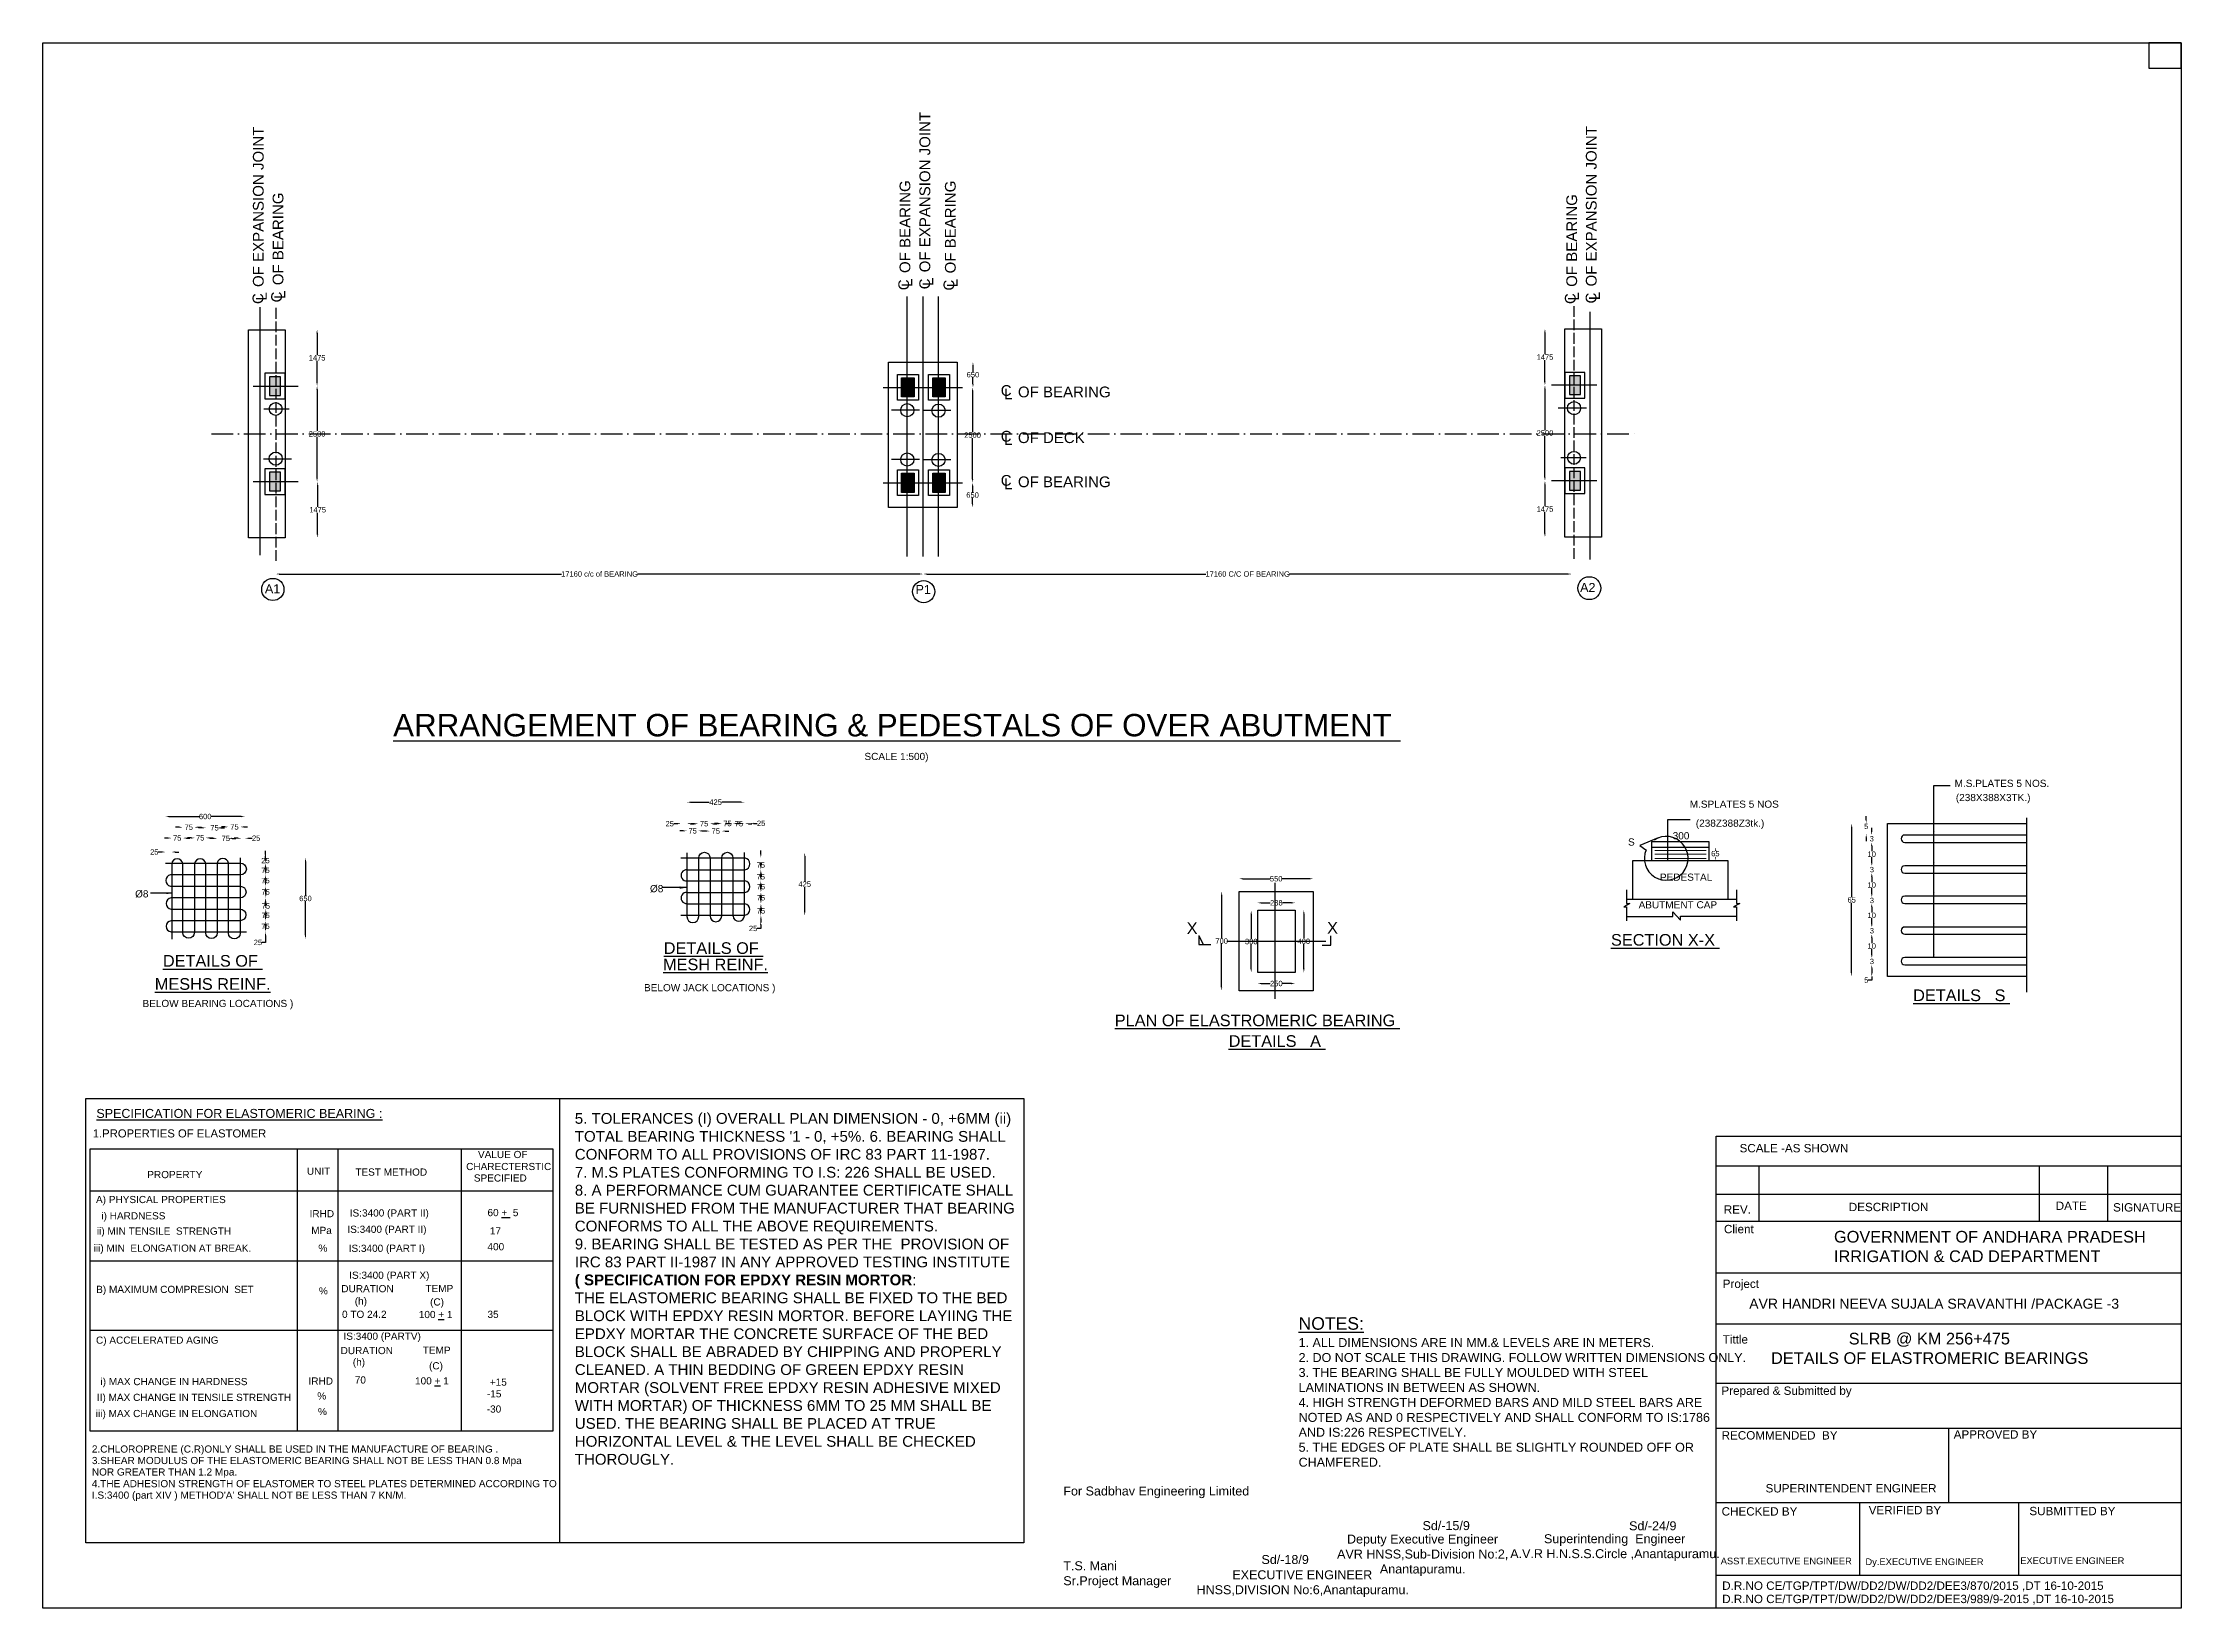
# Model space of a CAD drawing. Header units: inches. Extents: x 1038 to 2230, y -190 to 683.
import ezdxf

# ---------------------------------------------------------------- set-up
doc = ezdxf.new("R2010")
doc.units = ezdxf.units.IN
doc.header["$MEASUREMENT"] = 0
doc.linetypes.add('ACAD_ISO02W100', pattern=[15, 12, -3])
doc.linetypes.add('ACAD_ISO10W100', pattern=[18, 12, -3, 0, -3])
for name, color, linetype in [('0 @ 1', 7, 'Continuous'), ('DIMENSIONS', 7, 'Continuous'), ('DIMENSIONS @ 1', 7, 'Continuous'), ('TEXT', 1, 'Continuous')]:
    doc.layers.add(name, color=color, linetype=linetype)
doc.styles.add('Annotative', font='arial.ttf', dxfattribs={"height": 4})
doc.styles.get("Standard").update_dxf_attribs({"font": 'arial.ttf', "height": 3})
doc.dimstyles.new('Annotative', dxfattribs={"dimscale": 0, "dimtxt": 6, "dimasz": 3, "dimexe": 0.18, "dimexo": 0.0625, "dimgap": 0.09, "dimtad": 0, "dimtih": 1, "dimtoh": 1, "dimdec": 4, "dimzin": 0, "dimdsep": 46, "dimtxsty": 'Standard', "dimcen": 0.09, "dimse1": 1, "dimse2": 1, "dimadec": 0, "dimazin": 0, "dimtfac": 1, "dimtdec": 4, "dimtofl": 0, "dimtmove": 0, "dimatfit": 3, "dimfxl": 1, "dimtolj": 1, "dimtzin": 0, "dimarcsym": 0})
doc.dimstyles.get("Standard").update_dxf_attribs({"dimtxt": 3, "dimasz": 2, "dimexe": 0.18, "dimexo": 0.0625, "dimgap": 0.09, "dimtad": 0, "dimtih": 1, "dimtoh": 1, "dimdec": 0, "dimzin": 0, "dimdsep": 46, "dimtxsty": 'Standard', "dimcen": 0.09, "dimse1": 1, "dimse2": 1, "dimadec": 0, "dimazin": 0, "dimtfac": 1, "dimtdec": 0, "dimtofl": 0, "dimtmove": 0, "dimatfit": 3, "dimfxl": 1, "dimtolj": 1, "dimtzin": 0, "dimarcsym": 0})

msp = doc.modelspace()

# ---------------------------------------------------------------- texts
at = {"color": 0}
for s, height, p in [('%%USPECIFICATION FOR ELASTOMERIC BEARING :', 5, (1067.6, 83.3)), ('1.PROPERTIES OF ELASTOMER', 4.5, (1065.6, 72.4)), ('SCALE -AS SHOWN ', 4.652, (1983.9, 64.1)), ('DESCRIPTION ', 4.652, (2044.8, 31.3)), ('DATE', 4.65, (2160.2, 32)), ('SIGNATURE', 4.65, (2192.2, 31.1)), ('REV.', 4.65, (1975.1, 29.9)), ('Client ', 4.65, (1975.2, 19)), ('Project', 4.65, (1974.5, -11.5)), ('Tittle', 4.65, (1974.5, -42.5)), ('Prepared & Submitted by', 4.652, (1973.8, -71.1)), ('RECOMMENDED  BY ', 4.652, (1973.9, -96)), ('APPROVED BY ', 4.652, (2103.3, -95.5)), ('SUPERINTENDENT ENGINEER', 4.652, (1998.4, -125.5)), ('CHECKED BY ', 4.652, (1973.9, -138.4)), ('VERIFIED BY ', 4.652, (2055.9, -137.7)), ('SUBMITTED BY', 4.652, (2145.5, -138.2)), ('ASST.EXECUTIVE ENGINEER', 3.722, (1973.4, -165.6)), ('Dy.EXECUTIVE ENGINEER', 3.722, (2054.1, -166)), ('EXECUTIVE ENGINEER', 3.722, (2140.4, -165.4)), ('D.R.NO CE/TGP/TPT/DW/DD2/DW/DD2/DEE3/870/2015 ,DT 16-10-2015', 4.652, (1974.2, -179.8)), ('D.R.NO CE/TGP/TPT/DW/DD2/DW/DD2/DEE3/989/9-2015 ,DT 16-10-2015', 4.652, (1974.2, -187.2))]:
    msp.add_text(s, height=height, dxfattribs=at).set_placement(p)
at = {"color": 0, "attachment_point": 1}
for s, insert, char_height, width in [('\\pi7.6528;{\\H1.1667x;GOVERNMENT OF ANDHARA PRADESH  \\P\\pi20.201;IRRIGATION & CAD DEPARTMENT} ', (2028.9, 20.3), 5.582, 187.991), ('AVR HANDRI NEEVA SUJALA SRAVANTHI /PACKAGE -3', (1989.3, -17.5), 5.582, 205.981), ('\\pi66.767;SLRB @ KM 256+475\\P\\pi23.45;DETAILS OF ELASTROMERIC BEARINGS', (1978, -36.5), 6.513, 222.668)]:
    msp.add_mtext(s, dxfattribs=dict(at, insert=insert, char_height=char_height, width=width))
at = {"layer": '0 @ 1', "color": 0, "style": 'Annotative'}
for s, p in [('OF EXPANSION JOINT ', (1532.6, 554.7)), ('OF EXPANSION JOINT ', (1160.9, 546.5)), ('OF EXPANSION JOINT ', (1904.2, 546.8)), ('OF BEARING ', (1171.9, 547.5)), ('OF BEARING ', (1521.5, 554.3)), ('OF BEARING ', (1546.8, 554.1)), ('OF BEARING ', (1893.3, 546.6)), ('C', (1520.8, 544.7)), ('L ', (1522.6, 546.6)), ('C', (1532.5, 545.2)), ('L ', (1534.3, 547.1)), ('C', (1546, 544.5)), ('L ', (1547.9, 546.4)), ('C', (1160.7, 537)), ('L ', (1162.6, 538.9)), ('C', (1171.1, 537.9)), ('L ', (1172.9, 539.8)), ('C', (1892.5, 537)), ('L ', (1894.3, 538.9)), ('C', (1904.1, 537.3)), ('L ', (1906, 539.2))]:
    msp.add_text(s, height=6, rotation=90, dxfattribs=at).set_placement(p)
for s, height, p in [('C', 6, (1571.9, 485.8)), ('L ', 6, (1573.8, 483.9)), ('OF BEARING ', 6, (1581.5, 485)), ('C', 6, (1571.9, 460.3)), ('OF DECK', 6, (1581.5, 459.5)), ('L ', 6, (1573.8, 458.5)), ('C', 6, (1571.9, 435.7)), ('L ', 6, (1573.8, 433.8)), ('OF BEARING ', 6, (1581.5, 434.9)), ('A1', 5, (1161.6, 375.8)), ('P1', 5, (1524.4, 375.4)), ('A2', 5, (1895, 376.5)), ('%%UARRANGEMENT OF BEARING & PEDESTALS OF OVER ABUTMENT ', 12.5, (1233.1, 296)), ('SCALE 1:500)', 4, (1495.9, 282.8)), ('M.S.PLATES 5 NOS.', 4, (2103.8, 267.8)), ('(238X388X3TK.)', 4, (2104.5, 259.9)), ('M.SPLATES 5 NOS', 4, (1956.1, 256.2)), ('S', 4, (1921.7, 235.1)), ('300', 4, (1946.6, 238.6)), ('(238Z388Z3tk.)', 4, (1959.5, 245.6)), ('PEDESTAL', 4, (1939.5, 215.5)), ('Ø8', 4, (1089.2, 206.2)), ('Ø8', 4, (1376.3, 209.1)), ('ABUTMENT CAP', 4, (1927.6, 200.1)), ('X', 6.5, (1675.6, 185.8)), ('X', 6.5, (1753.9, 186)), ('%%UDETAILS OF ', 6.5, (1384, 174.7)), ('%%USECTION X-X ', 6.5, (1912.2, 179.3)), ('%%UDETAILS OF ', 6.5, (1104.7, 167.6)), ('%%UMESH REINF.', 6.5, (1383.6, 165.6)), ('%%UMESHS REINF.', 6.5, (1100.2, 154.7)), ('BELOW JACK LOCATIONS )', 4, (1373, 153.9)), ('BELOW BEARING LOCATIONS )', 4, (1093.3, 145.1)), ('%%UDETAILS   S ', 6.5, (2080.7, 148.4)), ('%%UPLAN OF ELASTROMERIC BEARING ', 6.5, (1635.5, 134.4)), ('%%UDETAILS   A ', 6.5, (1699, 122.9)), ('VALUE OF', 4, (1280.4, 60.9)), ('PROPERTY', 4, (1096, 49.7)), ('UNIT ', 4, (1185, 51.6)), ('TEST METHOD', 4, (1212, 51.1)), ('CHARECTERSTIC', 4, (1273.8, 54.2)), ('SPECIFIED', 4, (1278.1, 47.8)), ('A) PHYSICAL PROPERTIES', 4, (1067.4, 35.8)), ('i) HARDNESS', 4, (1070.4, 26.7)), ('IRHD', 4, (1186.5, 27.9)), ('IS:3400 (PART II)', 4, (1208.9, 28.3)), ('60 %%U+ %%U 5', 4, (1285.7, 28.5)), ('iii) MIN  ELONGATION AT BREAK.', 4, (1066.1, 8.7)), ('ii) MIN TENSILE  STRENGTH ', 4, (1067.9, 18.2)), ('MPa', 4, (1187.4, 18.6)), ('%%%', 4, (1191.4, 8.7)), ('IS:3400 (PART II)', 4, (1207.6, 19.2)), ('IS:3400 (PART I)', 4, (1208.3, 8.6)), ('400', 4, (1285.7, 9.5)), ('17', 4, (1287, 18.3)), ('B) MAXIMUM COMPRESION  SET', 4, (1067.5, -14.3)), ('%%%', 4, (1191.7, -15.1)), ('DURATION ', 4, (1204.2, -13.9)), ('IS:3400 (PART X)', 4, (1208.6, -6.4)), ('TEMP', 4, (1251.1, -13.8)), ('(h)', 4, (1211.7, -20.8)), ('(C)', 4, (1253.7, -21.3)), ('0 TO 24.2', 4, (1204.6, -28.2)), ('100 %%U+%%U 1', 4, (1247.4, -28.3)), ('35', 4, (1285.7, -28.2)), ('C) ACCELERATED AGING ', 4, (1067.4, -42.6)), ('DURATION ', 4, (1203.8, -48.4)), ('IS:3400 (PARTV)', 4, (1205.4, -40.4)), ('TEMP', 4, (1249.6, -48.2)), ('(h)', 4, (1210.6, -54.8)), ('(C)', 4, (1253.1, -56.9)), ('II) MAX CHANGE IN TENSILE STRENGTH', 4, (1067.9, -74.5)), ('i) MAX CHANGE IN HARDNESS', 4, (1069.9, -65.7)), ('IRHD', 4, (1185.9, -65.4)), ('%%%', 4, (1190.8, -73.7)), ('70 ', 4, (1211.7, -64.8)), ('100 %%U+%%U 1', 4, (1245.3, -65.3)), ('-15', 4, (1285.4, -72.5)), ('+15', 4, (1287, -66)), ('iii) MAX CHANGE IN ELONGATION ', 4, (1067.3, -83.5)), ('%%%', 4, (1191.2, -82.4)), ('-30', 4, (1285.3, -81)), ('3.SHEAR MODULUS OF THE ELASTOMERIC BEARING SHALL NOT BE LESS THAN 0.8 Mpa', 4, (1065.1, -109.7)), ('2.CHLOROPRENE (C.R)ONLY SHALL BE USED IN THE MANUFACTURE OF BEARING .', 4, (1065.1, -103.3)), ('4.THE ADHESION STRENGTH OF ELASTOMER TO STEEL PLATES DETERMINED ACCORDING TO', 4, (1065.1, -122.6)), ('NOR GREATER THAN 1.2 Mpa.', 4, (1065.1, -116.1)), ("I.S:3400 (part XIV ) METHOD'A' SHALL NOT BE LESS THAN 7 KN/M.", 4, (1065.1, -129))]:
    msp.add_text(s, height=height, dxfattribs=at).set_placement(p)
at = {"layer": 'DIMENSIONS', "color": 0, "insert": (1334.4, 86), "char_height": 6, "width": 245.086, "attachment_point": 1, "style": 'Annotative'}
msp.add_mtext("5. TOLERANCES (I) OVERALL PLAN DIMENSION - 0, +6MM (ii) TOTAL BEARING THICKNESS '1 - 0, +5%. 6. BEARING SHALL CONFORM TO ALL PROVISIONS OF IRC 83 PART 11-1987. \\P7. M.S PLATES CONFORMING TO I.S: 226 SHALL BE USED. \\P8. A PERFORMANCE CUM GUARANTEE CERTIFICATE SHALL BE FURNISHED FROM THE MANUFACTURER THAT BEARING CONFORMS TO ALL THE ABOVE REQUIREMENTS. \\P9. BEARING SHALL BE TESTED AS PER THE  PROVISION OF IRC 83 PART II-1987 IN ANY APPROVED TESTING INSTITUTE\\P{\\fArial|b1|i0|c0|p34;( SPECIFICATION FOR EPDXY RESIN MORTOR}:  \\PTHE ELASTOMERIC BEARING SHALL BE FIXED TO THE BED BLOCK WITH EPDXY RESIN MORTOR. BEFORE LAYIING THE EPDXY MORTAR THE CONCRETE SURFACE OF THE BED BLOCK SHALL BE ABRADED BY CHIPPING AND PROPERLY CLEANED. A THIN BEDDING OF GREEN EPDXY RESIN MORTAR (SOLVENT FREE EPDXY RESIN ADHESIVE MIXED WITH MORTAR) OF THICKNESS 6MM TO 25 MM SHALL BE USED. THE BEARING SHALL BE PLACED AT TRUE HORIZONTAL LEVEL & THE LEVEL SHALL BE CHECKED THOROUGLY. ", dxfattribs=at)
at = {"layer": 'DIMENSIONS', "color": 0, "insert": (1738, -27.8), "char_height": 5, "width": 240.588, "attachment_point": 1}
msp.add_mtext('{\\H1.4x;\\LNOTES: } \\P1. ALL DIMENSIONS ARE IN MM.& LEVELS ARE IN METERS. \\P2. DO NOT SCALE THIS DRAWING. FOLLOW WRITTEN DIMENSIONS ONLY. \\P3. THE BEARING SHALL BE FULLY MOULDED WITH STEEL LAMINATIONS IN BETWEEN AS SHOWN. \\P4. HIGH STRENGTH DEFORMED BARS AND MILD STEEL BARS ARE NOTED AS AND 0 RESPECTIVELY AND SHALL CONFORM TO IS:1786 AND IS:226 RESPECTIVELY. \\P5. THE EDGES OF PLATE SHALL BE SLIGHTLY ROUNDED OFF OR CHAMFERED. ', dxfattribs=at)
at = {"layer": 'TEXT', "color": 0}
for s, p in [('Sd/-15/9', (1807.1, -146.5)), ('Sd/-24/9', (1922.3, -146.6)), ('Sd/-18/9', (1717.3, -165.4))]:
    msp.add_text(s, height=5, dxfattribs=at).set_placement(p)
at = {"layer": 'TEXT', "color": 0, "char_height": 5, "attachment_point": 1}
for s, insert, width in [('For Sadbhav Engineering Limited\\P\\P\\P\\P\\PT.S. Mani \\PSr.Project Manager ', (1606.8, -122.2), 110.522), ('\\pi16.093;Deputy Executive Engineer  \\P\\pi10.563;AVR HNSS,Sub-Division No:2,\\P\\pi34.422;Anantapuramu.', (1748.9, -149), 116), ('\\pi21.932;Superintending  Engineer  \\P\\pi3.1188;A.V.R H.N.S.S.Circle ,Anantapuramu.', (1852.9, -148.8), 122.479), ('\\pi20.439;EXECUTIVE ENGINEER  \\P\\pi0.50511;HNSS,DIVISION No:6,Anantapuramu.', (1680.6, -168.9), 118.251)]:
    msp.add_mtext(s, dxfattribs=dict(at, insert=insert, width=width))

# ---------------------------------------------------------------- blocks, each defined once
blk = doc.blocks.new('*D1')
at = {"layer": 'Defpoints', "color": 0, "transparency": 16777216}
for p in [(1172.8, 522.7), (1172.8, 491.3), (1190.7, 491.3)]:
    blk.add_point(p, dxfattribs=at)
at = {"layer": 'DIMENSIONS', "color": 0, "lineweight": -2, "transparency": 16777216}
for p, q in [((1190.7, 520.7), (1190.7, 508.6)), ((1190.7, 493.3), (1190.7, 505.4))]:
    blk.add_line(p, q, dxfattribs=at)
at = {"layer": 'DIMENSIONS', "color": 0, "transparency": 16777216}
for points in [[(1190.3, 520.7), (1191, 520.7), (1190.7, 522.7)], [(1190.3, 493.3), (1191, 493.3), (1190.7, 491.3)]]:
    blk.add_solid(points, dxfattribs=at)
at = {"layer": 'DIMENSIONS', "color": 0, "transparency": 16777216, "insert": (1190.7, 507), "char_height": 3, "attachment_point": 5}
blk.add_mtext('\\A1;1475', dxfattribs=at)
blk = doc.blocks.new('*D2')
at = {"layer": 'Defpoints', "color": 0, "transparency": 16777216}
for p in [(1170.3, 491.3), (1172.8, 438), (1190.7, 438)]:
    blk.add_point(p, dxfattribs=at)
at = {"layer": 'DIMENSIONS', "color": 0, "lineweight": -2, "transparency": 16777216}
for p, q in [((1190.7, 489.3), (1190.7, 466.3)), ((1190.7, 440), (1190.7, 463))]:
    blk.add_line(p, q, dxfattribs=at)
at = {"layer": 'DIMENSIONS', "color": 0, "transparency": 16777216}
for points in [[(1190.3, 489.3), (1191, 489.3), (1190.7, 491.3)], [(1190.3, 440), (1191, 440), (1190.7, 438)]]:
    blk.add_solid(points, dxfattribs=at)
at = {"layer": 'DIMENSIONS', "color": 0, "transparency": 16777216, "insert": (1190.7, 464.6), "char_height": 3, "attachment_point": 5}
blk.add_mtext('\\A1;2500', dxfattribs=at)
blk = doc.blocks.new('*D3')
at = {"layer": 'Defpoints', "color": 0, "transparency": 16777216}
for p in [(1172.8, 438), (1172.8, 406.6), (1191, 406.6)]:
    blk.add_point(p, dxfattribs=at)
at = {"layer": 'DIMENSIONS', "color": 0, "lineweight": -2, "transparency": 16777216}
for p, q in [((1191, 436), (1191, 423.9)), ((1191, 408.6), (1191, 420.7))]:
    blk.add_line(p, q, dxfattribs=at)
at = {"layer": 'DIMENSIONS', "color": 0, "transparency": 16777216}
for points in [[(1190.7, 436), (1191.3, 436), (1191, 438)], [(1190.7, 408.6), (1191.3, 408.6), (1191, 406.6)]]:
    blk.add_solid(points, dxfattribs=at)
at = {"layer": 'DIMENSIONS', "color": 0, "transparency": 16777216, "insert": (1191, 422.3), "char_height": 3, "attachment_point": 5}
blk.add_mtext('\\A1;1475', dxfattribs=at)
blk = doc.blocks.new('*D4')
at = {"layer": 'Defpoints', "color": 0, "transparency": 16777216}
for p in [(1537.2, 504.6), (1537.2, 490.5), (1556.4, 490.5)]:
    blk.add_point(p, dxfattribs=at)
at = {"layer": 'DIMENSIONS', "color": 0, "lineweight": -2, "transparency": 16777216}
for p, q in [((1556.4, 502.6), (1556.4, 499.2)), ((1556.4, 492.5), (1556.4, 496))]:
    blk.add_line(p, q, dxfattribs=at)
at = {"layer": 'DIMENSIONS', "color": 0, "transparency": 16777216}
for points in [[(1556.1, 502.6), (1556.8, 502.6), (1556.4, 504.6)], [(1556.1, 492.5), (1556.8, 492.5), (1556.4, 490.5)]]:
    blk.add_solid(points, dxfattribs=at)
at = {"layer": 'DIMENSIONS', "color": 0, "transparency": 16777216, "insert": (1556.4, 497.6), "char_height": 3, "attachment_point": 5}
blk.add_mtext('\\A1;650', dxfattribs=at)
blk = doc.blocks.new('*D5')
at = {"layer": 'Defpoints', "color": 0, "transparency": 16777216}
for p in [(1537.2, 490.5), (1537.2, 437.4), (1556.2, 437.4)]:
    blk.add_point(p, dxfattribs=at)
at = {"layer": 'DIMENSIONS', "color": 0, "lineweight": -2, "transparency": 16777216}
for p, q in [((1556.2, 488.5), (1556.2, 465.6)), ((1556.2, 439.4), (1556.2, 462.3))]:
    blk.add_line(p, q, dxfattribs=at)
at = {"layer": 'DIMENSIONS', "color": 0, "transparency": 16777216}
for points in [[(1555.9, 488.5), (1556.6, 488.5), (1556.2, 490.5)], [(1555.9, 439.4), (1556.6, 439.4), (1556.2, 437.4)]]:
    blk.add_solid(points, dxfattribs=at)
at = {"layer": 'DIMENSIONS', "color": 0, "transparency": 16777216, "insert": (1556.2, 463.9), "char_height": 3, "attachment_point": 5}
blk.add_mtext('\\A1;2500', dxfattribs=at)
blk = doc.blocks.new('*D6')
at = {"layer": 'Defpoints', "color": 0, "transparency": 16777216}
for p in [(1537.2, 437.4), (1537.2, 423.6), (1556.2, 423.6)]:
    blk.add_point(p, dxfattribs=at)
at = {"layer": 'DIMENSIONS', "color": 0, "lineweight": -2, "transparency": 16777216}
for p, q in [((1556.2, 435.4), (1556.2, 432.1)), ((1556.2, 425.6), (1556.2, 428.9))]:
    blk.add_line(p, q, dxfattribs=at)
at = {"layer": 'DIMENSIONS', "color": 0, "transparency": 16777216}
for points in [[(1555.9, 435.4), (1556.6, 435.4), (1556.2, 437.4)], [(1555.9, 425.6), (1556.6, 425.6), (1556.2, 423.6)]]:
    blk.add_solid(points, dxfattribs=at)
at = {"layer": 'DIMENSIONS', "color": 0, "transparency": 16777216, "insert": (1556.2, 430.5), "char_height": 3, "attachment_point": 5}
blk.add_mtext('\\A1;650', dxfattribs=at)
blk = doc.blocks.new('*D7')
at = {"layer": 'Defpoints', "color": 0, "transparency": 16777216}
for p in [(1886.5, 523.1), (1875.4, 491.7), (1886.5, 491.7)]:
    blk.add_point(p, dxfattribs=at)
at = {"layer": 'DIMENSIONS', "color": 0, "lineweight": -2, "transparency": 16777216}
for p, q in [((1875.4, 521.1), (1875.4, 509)), ((1875.4, 493.7), (1875.4, 505.8))]:
    blk.add_line(p, q, dxfattribs=at)
at = {"layer": 'DIMENSIONS', "color": 0, "transparency": 16777216}
for points in [[(1875, 521.1), (1875.7, 521.1), (1875.4, 523.1)], [(1875, 493.7), (1875.7, 493.7), (1875.4, 491.7)]]:
    blk.add_solid(points, dxfattribs=at)
at = {"layer": 'DIMENSIONS', "color": 0, "transparency": 16777216, "insert": (1875.4, 507.4), "char_height": 3, "attachment_point": 5}
blk.add_mtext('\\A1;1475', dxfattribs=at)
blk = doc.blocks.new('*D8')
at = {"layer": 'Defpoints', "color": 0, "transparency": 16777216}
for p in [(1886.5, 491.8), (1875.4, 438.5), (1886.5, 438.5)]:
    blk.add_point(p, dxfattribs=at)
at = {"layer": 'DIMENSIONS', "color": 0, "lineweight": -2, "transparency": 16777216}
for p, q in [((1875.4, 489.8), (1875.4, 466.7)), ((1875.4, 440.5), (1875.4, 463.5))]:
    blk.add_line(p, q, dxfattribs=at)
at = {"layer": 'DIMENSIONS', "color": 0, "transparency": 16777216}
for points in [[(1875, 489.8), (1875.7, 489.8), (1875.4, 491.8)], [(1875, 440.5), (1875.7, 440.5), (1875.4, 438.5)]]:
    blk.add_solid(points, dxfattribs=at)
at = {"layer": 'DIMENSIONS', "color": 0, "transparency": 16777216, "insert": (1875.4, 465.1), "char_height": 3, "attachment_point": 5}
blk.add_mtext('\\A1;2500', dxfattribs=at)
blk = doc.blocks.new('*D9')
at = {"layer": 'Defpoints', "color": 0, "transparency": 16777216}
for p in [(1891.7, 438.4), (1875.4, 407), (1891.7, 407)]:
    blk.add_point(p, dxfattribs=at)
at = {"layer": 'DIMENSIONS', "color": 0, "lineweight": -2, "transparency": 16777216}
for p, q in [((1875.4, 436.4), (1875.4, 424.4)), ((1875.4, 409), (1875.4, 421.1))]:
    blk.add_line(p, q, dxfattribs=at)
at = {"layer": 'DIMENSIONS', "color": 0, "transparency": 16777216}
for points in [[(1875, 436.4), (1875.7, 436.4), (1875.4, 438.4)], [(1875, 409), (1875.7, 409), (1875.4, 407)]]:
    blk.add_solid(points, dxfattribs=at)
at = {"layer": 'DIMENSIONS', "color": 0, "transparency": 16777216, "insert": (1875.4, 422.7), "char_height": 3, "attachment_point": 5}
blk.add_mtext('\\A1;1475', dxfattribs=at)
blk = doc.blocks.new('*D10')
at = {"layer": 'Defpoints', "color": 0, "transparency": 16777216}
for p in [(1528.7, 396.3), (1167.6, 393.1), (1528.7, 386.5)]:
    blk.add_point(p, dxfattribs=at)
at = {"layer": 'DIMENSIONS', "color": 0, "lineweight": -2, "transparency": 16777216}
for p, q in [((1169.6, 386.5), (1327, 386.5)), ((1526.7, 386.5), (1369.3, 386.5))]:
    blk.add_line(p, q, dxfattribs=at)
at = {"layer": 'DIMENSIONS', "color": 0, "transparency": 16777216}
for points in [[(1169.6, 386.8), (1169.6, 386.2), (1167.6, 386.5)], [(1526.7, 386.8), (1526.7, 386.2), (1528.7, 386.5)]]:
    blk.add_solid(points, dxfattribs=at)
at = {"layer": 'DIMENSIONS', "color": 0, "transparency": 16777216, "insert": (1348.2, 386.5), "char_height": 3, "attachment_point": 5}
blk.add_mtext('\\A1;17160 c/c of BEARING ', dxfattribs=at)
blk = doc.blocks.new('*D11')
at = {"layer": 'Defpoints', "color": 0, "transparency": 16777216}
for p in [(1528.7, 386.5), (1890.4, 386.5), (1890.4, 386.5)]:
    blk.add_point(p, dxfattribs=at)
at = {"layer": 'DIMENSIONS', "color": 0, "lineweight": -2, "transparency": 16777216}
for p, q in [((1530.7, 386.5), (1686.3, 386.5)), ((1888.4, 386.5), (1732.8, 386.5))]:
    blk.add_line(p, q, dxfattribs=at)
at = {"layer": 'DIMENSIONS', "color": 0, "transparency": 16777216}
for points in [[(1530.7, 386.8), (1530.7, 386.2), (1528.7, 386.5)], [(1888.4, 386.8), (1888.4, 386.2), (1890.4, 386.5)]]:
    blk.add_solid(points, dxfattribs=at)
at = {"layer": 'DIMENSIONS', "color": 0, "transparency": 16777216, "insert": (1709.6, 386.5), "char_height": 3, "attachment_point": 5}
blk.add_mtext('\\A1;17160 C/C OF BEARING ', dxfattribs=at)
blk = doc.blocks.new('*D12')
at = {"layer": 'Defpoints', "color": 0, "transparency": 16777216}
for p in [(1150.4, 251.3), (1106.1, 225.3), (1150.4, 224.2)]:
    blk.add_point(p, dxfattribs=at)
at = {"layer": 'DIMENSIONS', "color": 0, "lineweight": -2, "transparency": 16777216}
for p, q in [((1108.1, 251.3), (1124.9, 251.3)), ((1148.4, 251.3), (1131.7, 251.3))]:
    blk.add_line(p, q, dxfattribs=at)
at = {"layer": 'DIMENSIONS', "color": 0, "transparency": 16777216}
for points in [[(1108.1, 251.6), (1108.1, 250.9), (1106.1, 251.3)], [(1148.4, 251.6), (1148.4, 250.9), (1150.4, 251.3)]]:
    blk.add_solid(points, dxfattribs=at)
at = {"layer": 'DIMENSIONS', "color": 0, "transparency": 16777216, "insert": (1128.3, 251.3), "char_height": 3, "attachment_point": 5}
blk.add_mtext('\\A1;600', dxfattribs=at)
blk = doc.blocks.new('*D13')
at = {"layer": 'Defpoints', "color": 0, "transparency": 16777216}
for p in [(1115.8, 239.3), (1109.6, 225.3), (1115.8, 225.3)]:
    blk.add_point(p, dxfattribs=at)
at = {"layer": 'DIMENSIONS', "color": 0, "lineweight": -2, "transparency": 16777216}
for p, q in [((1107.6, 239.3), (1105.6, 239.3)), ((1117.8, 239.3), (1119.8, 239.3))]:
    blk.add_line(p, q, dxfattribs=at)
at = {"layer": 'DIMENSIONS', "color": 0, "transparency": 16777216}
for points in [[(1107.6, 239.6), (1107.6, 239), (1109.6, 239.3)], [(1117.8, 239.6), (1117.8, 239), (1115.8, 239.3)]]:
    blk.add_solid(points, dxfattribs=at)
at = {"layer": 'DIMENSIONS', "color": 0, "transparency": 16777216, "insert": (1112.7, 239.3), "char_height": 3, "attachment_point": 5}
blk.add_mtext('\\A1;75', dxfattribs=at)
blk = doc.blocks.new('*D14')
at = {"layer": 'Defpoints', "color": 0, "transparency": 16777216}
for p in [(1122.3, 245.3), (1115.8, 225.3), (1122.3, 225.3)]:
    blk.add_point(p, dxfattribs=at)
at = {"layer": 'DIMENSIONS', "color": 0, "lineweight": -2, "transparency": 16777216}
for p, q in [((1113.8, 245.3), (1111.8, 245.3)), ((1124.3, 245.3), (1126.3, 245.3))]:
    blk.add_line(p, q, dxfattribs=at)
at = {"layer": 'DIMENSIONS', "color": 0, "transparency": 16777216}
for points in [[(1113.8, 245.7), (1113.8, 245), (1115.8, 245.3)], [(1124.3, 245.7), (1124.3, 245), (1122.3, 245.3)]]:
    blk.add_solid(points, dxfattribs=at)
at = {"layer": 'DIMENSIONS', "color": 0, "transparency": 16777216, "insert": (1119.1, 245.3), "char_height": 3, "attachment_point": 5}
blk.add_mtext('\\A1;75', dxfattribs=at)
blk = doc.blocks.new('*D15')
at = {"layer": 'Defpoints', "color": 0, "transparency": 16777216}
for p in [(1128.6, 239.4), (1122.4, 225.3), (1128.6, 225.3)]:
    blk.add_point(p, dxfattribs=at)
at = {"layer": 'DIMENSIONS', "color": 0, "lineweight": -2, "transparency": 16777216}
for p, q in [((1120.4, 239.4), (1118.4, 239.4)), ((1130.6, 239.4), (1132.6, 239.4))]:
    blk.add_line(p, q, dxfattribs=at)
at = {"layer": 'DIMENSIONS', "color": 0, "transparency": 16777216}
for points in [[(1120.4, 239.7), (1120.4, 239), (1122.4, 239.4)], [(1130.6, 239.7), (1130.6, 239), (1128.6, 239.4)]]:
    blk.add_solid(points, dxfattribs=at)
at = {"layer": 'DIMENSIONS', "color": 0, "transparency": 16777216, "insert": (1125.5, 239.4), "char_height": 3, "attachment_point": 5}
blk.add_mtext('\\A1;75', dxfattribs=at)
blk = doc.blocks.new('*D16')
at = {"layer": 'Defpoints', "color": 0, "transparency": 16777216}
for p in [(1135, 245), (1128.6, 225.3), (1135, 225.3)]:
    blk.add_point(p, dxfattribs=at)
at = {"layer": 'DIMENSIONS', "color": 0, "lineweight": -2, "transparency": 16777216}
for p, q in [((1126.6, 245), (1124.6, 245)), ((1137, 245), (1139, 245))]:
    blk.add_line(p, q, dxfattribs=at)
at = {"layer": 'DIMENSIONS', "color": 0, "transparency": 16777216}
for points in [[(1126.6, 245.3), (1126.6, 244.6), (1128.6, 245)], [(1137, 245.3), (1137, 244.6), (1135, 245)]]:
    blk.add_solid(points, dxfattribs=at)
at = {"layer": 'DIMENSIONS', "color": 0, "transparency": 16777216, "insert": (1133.5, 245), "char_height": 3, "attachment_point": 5}
blk.add_mtext('\\A1;75', dxfattribs=at)
blk = doc.blocks.new('*D17')
at = {"layer": 'Defpoints', "color": 0, "transparency": 16777216}
for p in [(1141.3, 239.1), (1135, 225.3), (1141.3, 225.3)]:
    blk.add_point(p, dxfattribs=at)
at = {"layer": 'DIMENSIONS', "color": 0, "lineweight": -2, "transparency": 16777216}
for p, q in [((1133, 239.1), (1131, 239.1)), ((1143.3, 239.1), (1145.3, 239.1))]:
    blk.add_line(p, q, dxfattribs=at)
at = {"layer": 'DIMENSIONS', "color": 0, "transparency": 16777216}
for points in [[(1133, 239.5), (1133, 238.8), (1135, 239.1)], [(1143.3, 239.5), (1143.3, 238.8), (1141.3, 239.1)]]:
    blk.add_solid(points, dxfattribs=at)
at = {"layer": 'DIMENSIONS', "color": 0, "transparency": 16777216, "insert": (1139.8, 239.1), "char_height": 3, "attachment_point": 5}
blk.add_mtext('\\A1;75', dxfattribs=at)
blk = doc.blocks.new('*D18')
at = {"layer": 'Defpoints', "color": 0, "transparency": 16777216}
for p in [(1147.8, 245.5), (1141.3, 225.3), (1147.8, 225.3)]:
    blk.add_point(p, dxfattribs=at)
at = {"layer": 'DIMENSIONS', "color": 0, "lineweight": -2, "transparency": 16777216}
for p, q in [((1139.3, 245.5), (1137.3, 245.5)), ((1149.8, 245.5), (1151.8, 245.5))]:
    blk.add_line(p, q, dxfattribs=at)
at = {"layer": 'DIMENSIONS', "color": 0, "transparency": 16777216}
for points in [[(1139.3, 245.8), (1139.3, 245.2), (1141.3, 245.5)], [(1149.8, 245.8), (1149.8, 245.2), (1147.8, 245.5)]]:
    blk.add_solid(points, dxfattribs=at)
at = {"layer": 'DIMENSIONS', "color": 0, "transparency": 16777216, "insert": (1144.6, 245.5), "char_height": 3, "attachment_point": 5}
blk.add_mtext('\\A1;75', dxfattribs=at)
blk = doc.blocks.new('*D19')
at = {"layer": 'Defpoints', "color": 0, "transparency": 16777216}
for p in [(1147.8, 228.2), (1147.8, 225.3), (1161.9, 225.3)]:
    blk.add_point(p, dxfattribs=at)
at = {"layer": 'DIMENSIONS', "color": 0, "lineweight": -2, "transparency": 16777216}
for p, q in [((1161.9, 230.2), (1161.9, 232.2)), ((1161.9, 223.3), (1161.9, 221.3))]:
    blk.add_line(p, q, dxfattribs=at)
at = {"layer": 'DIMENSIONS', "color": 0, "transparency": 16777216}
for points in [[(1161.5, 230.2), (1162.2, 230.2), (1161.9, 228.2)], [(1161.5, 223.3), (1162.2, 223.3), (1161.9, 225.3)]]:
    blk.add_solid(points, dxfattribs=at)
at = {"layer": 'DIMENSIONS', "color": 0, "transparency": 16777216, "insert": (1161.9, 226.7), "char_height": 3, "attachment_point": 5}
blk.add_mtext('\\A1;25', dxfattribs=at)
blk = doc.blocks.new('*D20')
at = {"layer": 'Defpoints', "color": 0, "transparency": 16777216}
for p in [(1154.4, 225.3), (1154.4, 218.8), (1161.9, 218.8)]:
    blk.add_point(p, dxfattribs=at)
at = {"layer": 'DIMENSIONS', "color": 0, "lineweight": -2, "transparency": 16777216}
for p, q in [((1161.9, 227.3), (1161.9, 229.3)), ((1161.9, 216.8), (1161.9, 214.8))]:
    blk.add_line(p, q, dxfattribs=at)
at = {"layer": 'DIMENSIONS', "color": 0, "transparency": 16777216}
for points in [[(1161.5, 227.3), (1162.2, 227.3), (1161.9, 225.3)], [(1161.5, 216.8), (1162.2, 216.8), (1161.9, 218.8)]]:
    blk.add_solid(points, dxfattribs=at)
at = {"layer": 'DIMENSIONS', "color": 0, "transparency": 16777216, "insert": (1161.9, 221.3), "char_height": 3, "attachment_point": 5}
blk.add_mtext('\\A1;75', dxfattribs=at)
blk = doc.blocks.new('*D21')
at = {"layer": 'Defpoints', "color": 0, "transparency": 16777216}
for p in [(1138.4, 218.8), (1138.4, 212.4), (1161.9, 212.4)]:
    blk.add_point(p, dxfattribs=at)
at = {"layer": 'DIMENSIONS', "color": 0, "lineweight": -2, "transparency": 16777216}
for p, q in [((1161.9, 220.8), (1161.9, 222.8)), ((1161.9, 210.4), (1161.9, 208.4))]:
    blk.add_line(p, q, dxfattribs=at)
at = {"layer": 'DIMENSIONS', "color": 0, "transparency": 16777216}
for points in [[(1161.5, 220.8), (1162.2, 220.8), (1161.9, 218.8)], [(1161.5, 210.4), (1162.2, 210.4), (1161.9, 212.4)]]:
    blk.add_solid(points, dxfattribs=at)
at = {"layer": 'DIMENSIONS', "color": 0, "transparency": 16777216, "insert": (1161.9, 215.6), "char_height": 3, "attachment_point": 5}
blk.add_mtext('\\A1;75', dxfattribs=at)
blk = doc.blocks.new('*D22')
at = {"layer": 'Defpoints', "color": 0, "transparency": 16777216}
for p in [(1147.8, 212.4), (1147.9, 206), (1162, 206)]:
    blk.add_point(p, dxfattribs=at)
at = {"layer": 'DIMENSIONS', "color": 0, "lineweight": -2, "transparency": 16777216}
for p, q in [((1162, 214.4), (1162, 216.4)), ((1162, 204), (1162, 202))]:
    blk.add_line(p, q, dxfattribs=at)
at = {"layer": 'DIMENSIONS', "color": 0, "transparency": 16777216}
for points in [[(1161.6, 214.4), (1162.3, 214.4), (1162, 212.4)], [(1161.6, 204), (1162.3, 204), (1162, 206)]]:
    blk.add_solid(points, dxfattribs=at)
at = {"layer": 'DIMENSIONS', "color": 0, "transparency": 16777216, "insert": (1162, 209.2), "char_height": 3, "attachment_point": 5}
blk.add_mtext('\\A1;75', dxfattribs=at)
blk = doc.blocks.new('*D23')
at = {"layer": 'Defpoints', "color": 0, "transparency": 16777216}
for p in [(1147.8, 206), (1147.7, 199.7), (1162.1, 199.7)]:
    blk.add_point(p, dxfattribs=at)
at = {"layer": 'DIMENSIONS', "color": 0, "lineweight": -2, "transparency": 16777216}
for p, q in [((1162.1, 208), (1162.1, 210)), ((1162.1, 197.7), (1162.1, 195.7))]:
    blk.add_line(p, q, dxfattribs=at)
at = {"layer": 'DIMENSIONS', "color": 0, "transparency": 16777216}
for points in [[(1161.7, 208), (1162.4, 208), (1162.1, 206)], [(1161.7, 197.7), (1162.4, 197.7), (1162.1, 199.7)]]:
    blk.add_solid(points, dxfattribs=at)
at = {"layer": 'DIMENSIONS', "color": 0, "transparency": 16777216, "insert": (1162.1, 201.4), "char_height": 3, "attachment_point": 5}
blk.add_mtext('\\A1;75', dxfattribs=at)
blk = doc.blocks.new('*D24')
at = {"layer": 'Defpoints', "color": 0, "transparency": 16777216}
for p in [(1147.7, 199.7), (1147.8, 193.2), (1162, 193.2)]:
    blk.add_point(p, dxfattribs=at)
at = {"layer": 'DIMENSIONS', "color": 0, "lineweight": -2, "transparency": 16777216}
for p, q in [((1162, 201.7), (1162, 203.7)), ((1162, 191.2), (1162, 189.2))]:
    blk.add_line(p, q, dxfattribs=at)
at = {"layer": 'DIMENSIONS', "color": 0, "transparency": 16777216}
for points in [[(1161.7, 201.7), (1162.3, 201.7), (1162, 199.7)], [(1161.7, 191.2), (1162.3, 191.2), (1162, 193.2)]]:
    blk.add_solid(points, dxfattribs=at)
at = {"layer": 'DIMENSIONS', "color": 0, "transparency": 16777216, "insert": (1162, 196.2), "char_height": 3, "attachment_point": 5}
blk.add_mtext('\\A1;75', dxfattribs=at)
blk = doc.blocks.new('*D25')
at = {"layer": 'Defpoints', "color": 0, "transparency": 16777216}
for p in [(1147.8, 193.1), (1147.8, 187), (1161.9, 187)]:
    blk.add_point(p, dxfattribs=at)
at = {"layer": 'DIMENSIONS', "color": 0, "lineweight": -2, "transparency": 16777216}
for p, q in [((1161.9, 195.1), (1161.9, 197.1)), ((1161.9, 185), (1161.9, 183))]:
    blk.add_line(p, q, dxfattribs=at)
at = {"layer": 'DIMENSIONS', "color": 0, "transparency": 16777216}
for points in [[(1161.6, 195.1), (1162.3, 195.1), (1161.9, 193.1)], [(1161.6, 185), (1162.3, 185), (1161.9, 187)]]:
    blk.add_solid(points, dxfattribs=at)
at = {"layer": 'DIMENSIONS', "color": 0, "transparency": 16777216, "insert": (1161.9, 190.1), "char_height": 3, "attachment_point": 5}
blk.add_mtext('\\A1;75', dxfattribs=at)
blk = doc.blocks.new('*D26')
at = {"layer": 'Defpoints', "color": 0, "transparency": 16777216}
for p in [(1147.6, 185.1), (1147.8, 187), (1161.9, 185.1)]:
    blk.add_point(p, dxfattribs=at)
at = {"layer": 'DIMENSIONS', "color": 0, "lineweight": -2, "transparency": 16777216}
for p, q in [((1161.9, 189), (1161.9, 191)), ((1161.9, 181.1), (1159.9, 181.1)), ((1161.9, 183.1), (1161.9, 181.1))]:
    blk.add_line(p, q, dxfattribs=at)
at = {"layer": 'DIMENSIONS', "color": 0, "transparency": 16777216}
for points in [[(1161.6, 189), (1162.3, 189), (1161.9, 187)], [(1161.6, 183.1), (1162.3, 183.1), (1161.9, 185.1)]]:
    blk.add_solid(points, dxfattribs=at)
at = {"layer": 'DIMENSIONS', "color": 0, "transparency": 16777216, "insert": (1157.7, 181.1), "char_height": 3, "attachment_point": 5}
blk.add_mtext('\\A1;25', dxfattribs=at)
blk = doc.blocks.new('*D27')
at = {"layer": 'Defpoints', "color": 0, "transparency": 16777216}
for p in [(1147.8, 228.2), (1144.6, 183.1), (1184.2, 183.1)]:
    blk.add_point(p, dxfattribs=at)
at = {"layer": 'DIMENSIONS', "color": 0, "lineweight": -2, "transparency": 16777216}
for p, q in [((1184.2, 226.2), (1184.2, 207.3)), ((1184.2, 185.1), (1184.2, 204))]:
    blk.add_line(p, q, dxfattribs=at)
at = {"layer": 'DIMENSIONS', "color": 0, "transparency": 16777216}
for points in [[(1183.9, 226.2), (1184.6, 226.2), (1184.2, 228.2)], [(1183.9, 185.1), (1184.6, 185.1), (1184.2, 183.1)]]:
    blk.add_solid(points, dxfattribs=at)
at = {"layer": 'DIMENSIONS', "color": 0, "transparency": 16777216, "insert": (1184.2, 205.6), "char_height": 3, "attachment_point": 5}
blk.add_mtext('\\A1;650', dxfattribs=at)
blk = doc.blocks.new('*D28')
at = {"layer": 'Defpoints', "color": 0, "transparency": 16777216}
for p in [(1106.1, 231.5), (1106.1, 225.3), (1109.6, 225.3)]:
    blk.add_point(p, dxfattribs=at)
at = {"layer": 'DIMENSIONS', "color": 0, "lineweight": -2, "transparency": 16777216}
for p, q in [((1104.1, 231.5), (1102.1, 231.5)), ((1111.6, 231.5), (1113.6, 231.5))]:
    blk.add_line(p, q, dxfattribs=at)
at = {"layer": 'DIMENSIONS', "color": 0, "transparency": 16777216}
for points in [[(1104.1, 231.9), (1104.1, 231.2), (1106.1, 231.5)], [(1111.6, 231.9), (1111.6, 231.2), (1109.6, 231.5)]]:
    blk.add_solid(points, dxfattribs=at)
at = {"layer": 'DIMENSIONS', "color": 0, "transparency": 16777216, "insert": (1099.9, 231.5), "char_height": 3, "attachment_point": 5}
blk.add_mtext('\\A1;25', dxfattribs=at)
blk = doc.blocks.new('*D29')
at = {"layer": 'Defpoints', "color": 0, "transparency": 16777216}
for p in [(1150.4, 239.2), (1148.5, 225.2), (1150.4, 224.2)]:
    blk.add_point(p, dxfattribs=at)
at = {"layer": 'DIMENSIONS', "color": 0, "lineweight": -2, "transparency": 16777216}
for p, q in [((1146.5, 239.2), (1144.5, 239.2)), ((1152.4, 239.2), (1154.4, 239.2))]:
    blk.add_line(p, q, dxfattribs=at)
at = {"layer": 'DIMENSIONS', "color": 0, "transparency": 16777216}
for points in [[(1146.5, 239.5), (1146.5, 238.9), (1148.5, 239.2)], [(1152.4, 239.5), (1152.4, 238.9), (1150.4, 239.2)]]:
    blk.add_solid(points, dxfattribs=at)
at = {"layer": 'DIMENSIONS', "color": 0, "transparency": 16777216, "insert": (1156.7, 239.2), "char_height": 3, "attachment_point": 5}
blk.add_mtext('\\A1;25', dxfattribs=at)
blk = doc.blocks.new('*D30')
at = {"layer": 'Defpoints', "color": 0, "transparency": 16777216}
for p in [(1396.9, 247.3), (1393.6, 228.2), (1396.9, 228.2)]:
    blk.add_point(p, dxfattribs=at)
at = {"layer": 'DIMENSIONS', "color": 0, "lineweight": -2, "transparency": 16777216}
for p, q in [((1391.6, 247.3), (1389.6, 247.3)), ((1398.9, 247.3), (1400.9, 247.3))]:
    blk.add_line(p, q, dxfattribs=at)
at = {"layer": 'DIMENSIONS', "color": 0, "transparency": 16777216}
for points in [[(1391.6, 247.7), (1391.6, 247), (1393.6, 247.3)], [(1398.9, 247.7), (1398.9, 247), (1396.9, 247.3)]]:
    blk.add_solid(points, dxfattribs=at)
at = {"layer": 'DIMENSIONS', "color": 0, "transparency": 16777216, "insert": (1387.3, 247.3), "char_height": 3, "attachment_point": 5}
blk.add_mtext('\\A1;25', dxfattribs=at)
blk = doc.blocks.new('*D31')
at = {"layer": 'Defpoints', "color": 0, "transparency": 16777216}
for p in [(1409.8, 247.3), (1403.2, 228.2), (1409.8, 228.2)]:
    blk.add_point(p, dxfattribs=at)
at = {"layer": 'DIMENSIONS', "color": 0, "lineweight": -2, "transparency": 16777216}
for p, q in [((1401.2, 247.3), (1399.2, 247.3)), ((1411.8, 247.3), (1413.8, 247.3))]:
    blk.add_line(p, q, dxfattribs=at)
at = {"layer": 'DIMENSIONS', "color": 0, "transparency": 16777216}
for points in [[(1401.2, 247.6), (1401.2, 246.9), (1403.2, 247.3)], [(1411.8, 247.6), (1411.8, 246.9), (1409.8, 247.3)]]:
    blk.add_solid(points, dxfattribs=at)
at = {"layer": 'DIMENSIONS', "color": 0, "transparency": 16777216, "insert": (1406.5, 247.3), "char_height": 3, "attachment_point": 5}
blk.add_mtext('\\A1;75', dxfattribs=at)
blk = doc.blocks.new('*D32')
at = {"layer": 'Defpoints', "color": 0, "transparency": 16777216}
for p in [(1403.2, 243.3), (1396.9, 228.2), (1403.2, 228.2)]:
    blk.add_point(p, dxfattribs=at)
at = {"layer": 'DIMENSIONS', "color": 0, "lineweight": -2, "transparency": 16777216}
for p, q in [((1394.9, 243.3), (1392.9, 243.3)), ((1405.2, 243.3), (1407.2, 243.3))]:
    blk.add_line(p, q, dxfattribs=at)
at = {"layer": 'DIMENSIONS', "color": 0, "transparency": 16777216}
for points in [[(1394.9, 243.6), (1394.9, 243), (1396.9, 243.3)], [(1405.2, 243.6), (1405.2, 243), (1403.2, 243.3)]]:
    blk.add_solid(points, dxfattribs=at)
at = {"layer": 'DIMENSIONS', "color": 0, "transparency": 16777216, "insert": (1400.1, 243.3), "char_height": 3, "attachment_point": 5}
blk.add_mtext('\\A1;75', dxfattribs=at)
blk = doc.blocks.new('*D33')
at = {"layer": 'Defpoints', "color": 0, "transparency": 16777216}
for p in [(1422.6, 247.4), (1416.3, 228.2), (1422.6, 228.2)]:
    blk.add_point(p, dxfattribs=at)
at = {"layer": 'DIMENSIONS', "color": 0, "lineweight": -2, "transparency": 16777216}
for p, q in [((1414.3, 247.4), (1412.3, 247.4)), ((1424.6, 247.4), (1426.6, 247.4))]:
    blk.add_line(p, q, dxfattribs=at)
at = {"layer": 'DIMENSIONS', "color": 0, "transparency": 16777216}
for points in [[(1414.3, 247.7), (1414.3, 247), (1416.3, 247.4)], [(1424.6, 247.7), (1424.6, 247), (1422.6, 247.4)]]:
    blk.add_solid(points, dxfattribs=at)
at = {"layer": 'DIMENSIONS', "color": 0, "transparency": 16777216, "insert": (1419.5, 247.4), "char_height": 3, "attachment_point": 5}
blk.add_mtext('\\A1;75', dxfattribs=at)
blk = doc.blocks.new('*D34')
at = {"layer": 'Defpoints', "color": 0, "transparency": 16777216}
for p in [(1416.3, 243.2), (1409.8, 228.2), (1416.3, 228.2)]:
    blk.add_point(p, dxfattribs=at)
at = {"layer": 'DIMENSIONS', "color": 0, "lineweight": -2, "transparency": 16777216}
for p, q in [((1407.8, 243.2), (1405.8, 243.2)), ((1418.3, 243.2), (1420.3, 243.2))]:
    blk.add_line(p, q, dxfattribs=at)
at = {"layer": 'DIMENSIONS', "color": 0, "transparency": 16777216}
for points in [[(1407.8, 243.5), (1407.8, 242.9), (1409.8, 243.2)], [(1418.3, 243.5), (1418.3, 242.9), (1416.3, 243.2)]]:
    blk.add_solid(points, dxfattribs=at)
at = {"layer": 'DIMENSIONS', "color": 0, "transparency": 16777216, "insert": (1413, 243.2), "char_height": 3, "attachment_point": 5}
blk.add_mtext('\\A1;75', dxfattribs=at)
blk = doc.blocks.new('*D35')
at = {"layer": 'Defpoints', "color": 0, "transparency": 16777216}
for p in [(1429.2, 247.3), (1422.6, 228.2), (1429.2, 228.2)]:
    blk.add_point(p, dxfattribs=at)
at = {"layer": 'DIMENSIONS', "color": 0, "lineweight": -2, "transparency": 16777216}
for p, q in [((1420.6, 247.3), (1418.6, 247.3)), ((1431.2, 247.3), (1433.2, 247.3))]:
    blk.add_line(p, q, dxfattribs=at)
at = {"layer": 'DIMENSIONS', "color": 0, "transparency": 16777216}
for points in [[(1420.6, 247.6), (1420.6, 247), (1422.6, 247.3)], [(1431.2, 247.6), (1431.2, 247), (1429.2, 247.3)]]:
    blk.add_solid(points, dxfattribs=at)
at = {"layer": 'DIMENSIONS', "color": 0, "transparency": 16777216, "insert": (1425.9, 247.3), "char_height": 3, "attachment_point": 5}
blk.add_mtext('\\A1;75', dxfattribs=at)
blk = doc.blocks.new('*D36')
at = {"layer": 'Defpoints', "color": 0, "transparency": 16777216}
for p in [(1432.1, 247.5), (1429, 228.2), (1432.1, 224.9)]:
    blk.add_point(p, dxfattribs=at)
at = {"layer": 'DIMENSIONS', "color": 0, "lineweight": -2, "transparency": 16777216}
for p, q in [((1427, 247.5), (1425, 247.5)), ((1434.1, 247.5), (1436.1, 247.5))]:
    blk.add_line(p, q, dxfattribs=at)
at = {"layer": 'DIMENSIONS', "color": 0, "transparency": 16777216}
for points in [[(1427, 247.8), (1427, 247.2), (1429, 247.5)], [(1434.1, 247.8), (1434.1, 247.2), (1432.1, 247.5)]]:
    blk.add_solid(points, dxfattribs=at)
at = {"layer": 'DIMENSIONS', "color": 0, "transparency": 16777216, "insert": (1438.3, 247.5), "char_height": 3, "attachment_point": 5}
blk.add_mtext('\\A1;25', dxfattribs=at)
blk = doc.blocks.new('*D37')
at = {"layer": 'Defpoints', "color": 0, "transparency": 16777216}
for p in [(1428.9, 228.4), (1428.9, 221.7), (1438.1, 221.7)]:
    blk.add_point(p, dxfattribs=at)
at = {"layer": 'DIMENSIONS', "color": 0, "lineweight": -2, "transparency": 16777216}
for p, q in [((1438.1, 230.4), (1438.1, 232.4)), ((1438.1, 219.7), (1438.1, 217.7))]:
    blk.add_line(p, q, dxfattribs=at)
at = {"layer": 'DIMENSIONS', "color": 0, "transparency": 16777216}
for points in [[(1437.8, 230.4), (1438.5, 230.4), (1438.1, 228.4)], [(1437.8, 219.7), (1438.5, 219.7), (1438.1, 221.7)]]:
    blk.add_solid(points, dxfattribs=at)
at = {"layer": 'DIMENSIONS', "color": 0, "transparency": 16777216, "insert": (1438.1, 224.2), "char_height": 3, "attachment_point": 5}
blk.add_mtext('\\A1;75', dxfattribs=at)
blk = doc.blocks.new('*D38')
at = {"layer": 'Defpoints', "color": 0, "transparency": 16777216}
for p in [(1428.9, 221.7), (1428.9, 215.4), (1438.1, 215.4)]:
    blk.add_point(p, dxfattribs=at)
at = {"layer": 'DIMENSIONS', "color": 0, "lineweight": -2, "transparency": 16777216}
for p, q in [((1438.1, 223.7), (1438.1, 225.7)), ((1438.1, 213.4), (1438.1, 211.4))]:
    blk.add_line(p, q, dxfattribs=at)
at = {"layer": 'DIMENSIONS', "color": 0, "transparency": 16777216}
for points in [[(1437.8, 223.7), (1438.5, 223.7), (1438.1, 221.7)], [(1437.8, 213.4), (1438.5, 213.4), (1438.1, 215.4)]]:
    blk.add_solid(points, dxfattribs=at)
at = {"layer": 'DIMENSIONS', "color": 0, "transparency": 16777216, "insert": (1438.1, 217.7), "char_height": 3, "attachment_point": 5}
blk.add_mtext('\\A1;75', dxfattribs=at)
blk = doc.blocks.new('*D39')
at = {"layer": 'Defpoints', "color": 0, "transparency": 16777216}
for p in [(1428.9, 215.4), (1429.2, 209), (1438.2, 209)]:
    blk.add_point(p, dxfattribs=at)
at = {"layer": 'DIMENSIONS', "color": 0, "lineweight": -2, "transparency": 16777216}
for p, q in [((1438.2, 217.4), (1438.2, 219.4)), ((1438.2, 207), (1438.2, 205))]:
    blk.add_line(p, q, dxfattribs=at)
at = {"layer": 'DIMENSIONS', "color": 0, "transparency": 16777216}
for points in [[(1437.8, 217.4), (1438.5, 217.4), (1438.2, 215.4)], [(1437.8, 207), (1438.5, 207), (1438.2, 209)]]:
    blk.add_solid(points, dxfattribs=at)
at = {"layer": 'DIMENSIONS', "color": 0, "transparency": 16777216, "insert": (1438.2, 212.2), "char_height": 3, "attachment_point": 5}
blk.add_mtext('\\A1;75', dxfattribs=at)
blk = doc.blocks.new('*D40')
at = {"layer": 'Defpoints', "color": 0, "transparency": 16777216}
for p in [(1429, 209), (1429, 202.7), (1438.2, 202.7)]:
    blk.add_point(p, dxfattribs=at)
at = {"layer": 'DIMENSIONS', "color": 0, "lineweight": -2, "transparency": 16777216}
for p, q in [((1438.2, 211), (1438.2, 213)), ((1438.2, 200.7), (1438.2, 198.7))]:
    blk.add_line(p, q, dxfattribs=at)
at = {"layer": 'DIMENSIONS', "color": 0, "transparency": 16777216}
for points in [[(1437.8, 211), (1438.5, 211), (1438.2, 209)], [(1437.8, 200.7), (1438.5, 200.7), (1438.2, 202.7)]]:
    blk.add_solid(points, dxfattribs=at)
at = {"layer": 'DIMENSIONS', "color": 0, "transparency": 16777216, "insert": (1438.2, 206), "char_height": 3, "attachment_point": 5}
blk.add_mtext('\\A1;75', dxfattribs=at)
blk = doc.blocks.new('*D41')
at = {"layer": 'Defpoints', "color": 0, "transparency": 16777216}
for p in [(1429, 202.7), (1429, 196.3), (1438.2, 196.3)]:
    blk.add_point(p, dxfattribs=at)
at = {"layer": 'DIMENSIONS', "color": 0, "lineweight": -2, "transparency": 16777216}
for p, q in [((1438.2, 204.7), (1438.2, 206.7)), ((1438.2, 194.3), (1438.2, 192.3))]:
    blk.add_line(p, q, dxfattribs=at)
at = {"layer": 'DIMENSIONS', "color": 0, "transparency": 16777216}
for points in [[(1437.8, 204.7), (1438.5, 204.7), (1438.2, 202.7)], [(1437.8, 194.3), (1438.5, 194.3), (1438.2, 196.3)]]:
    blk.add_solid(points, dxfattribs=at)
at = {"layer": 'DIMENSIONS', "color": 0, "transparency": 16777216, "insert": (1438.2, 198.7), "char_height": 3, "attachment_point": 5}
blk.add_mtext('\\A1;75', dxfattribs=at)
blk = doc.blocks.new('*D42')
at = {"layer": 'Defpoints', "color": 0, "transparency": 16777216}
for p in [(1425.9, 192.9), (1429, 196), (1438.1, 192.9)]:
    blk.add_point(p, dxfattribs=at)
at = {"layer": 'DIMENSIONS', "color": 0, "lineweight": -2, "transparency": 16777216}
for p, q in [((1438.1, 198), (1438.1, 200)), ((1438.1, 190.9), (1438.1, 188.9)), ((1438.1, 188.9), (1436.1, 188.9))]:
    blk.add_line(p, q, dxfattribs=at)
at = {"layer": 'DIMENSIONS', "color": 0, "transparency": 16777216}
for points in [[(1437.7, 198), (1438.4, 198), (1438.1, 196)], [(1437.7, 190.9), (1438.4, 190.9), (1438.1, 192.9)]]:
    blk.add_solid(points, dxfattribs=at)
at = {"layer": 'DIMENSIONS', "color": 0, "transparency": 16777216, "insert": (1433.8, 188.9), "char_height": 3, "attachment_point": 5}
blk.add_mtext('\\A1;25', dxfattribs=at)
blk = doc.blocks.new('*D43')
at = {"layer": 'Defpoints', "color": 0, "transparency": 16777216}
for p in [(1429, 231.2), (1429, 196), (1462.6, 196)]:
    blk.add_point(p, dxfattribs=at)
at = {"layer": 'DIMENSIONS', "color": 0, "lineweight": -2, "transparency": 16777216}
for p, q in [((1462.6, 229.2), (1462.6, 215.2)), ((1462.6, 198), (1462.6, 212))]:
    blk.add_line(p, q, dxfattribs=at)
at = {"layer": 'DIMENSIONS', "color": 0, "transparency": 16777216}
for points in [[(1462.3, 229.2), (1462.9, 229.2), (1462.6, 231.2)], [(1462.3, 198), (1462.9, 198), (1462.6, 196)]]:
    blk.add_solid(points, dxfattribs=at)
at = {"layer": 'DIMENSIONS', "color": 0, "transparency": 16777216, "insert": (1462.6, 213.6), "char_height": 3, "attachment_point": 5}
blk.add_mtext('\\A1;425', dxfattribs=at)
blk = doc.blocks.new('*D44')
at = {"layer": 'Defpoints', "color": 0, "transparency": 16777216}
for p in [(1428.9, 259.3), (1396.9, 228.2), (1428.9, 228.4)]:
    blk.add_point(p, dxfattribs=at)
at = {"layer": 'DIMENSIONS', "color": 0, "lineweight": -2, "transparency": 16777216}
for p, q in [((1398.9, 259.3), (1409.4, 259.3)), ((1426.9, 259.3), (1416.4, 259.3))]:
    blk.add_line(p, q, dxfattribs=at)
at = {"layer": 'DIMENSIONS', "color": 0, "transparency": 16777216}
for points in [[(1398.9, 259.6), (1398.9, 259), (1396.9, 259.3)], [(1426.9, 259.6), (1426.9, 259), (1428.9, 259.3)]]:
    blk.add_solid(points, dxfattribs=at)
at = {"layer": 'DIMENSIONS', "color": 0, "transparency": 16777216, "insert": (1412.9, 259.3), "char_height": 3, "attachment_point": 5}
blk.add_mtext('\\A1;425', dxfattribs=at)
blk = doc.blocks.new('*D45')
at = {"layer": 'Defpoints', "color": 0, "transparency": 16777216}
for p in [(1746.1, 216.6), (1704.9, 209.6), (1746.1, 209.6)]:
    blk.add_point(p, dxfattribs=at)
at = {"layer": 'DIMENSIONS', "color": 0, "lineweight": -2, "transparency": 16777216}
for p, q in [((1706.9, 216.6), (1722.1, 216.6)), ((1744.1, 216.6), (1728.9, 216.6))]:
    blk.add_line(p, q, dxfattribs=at)
at = {"layer": 'DIMENSIONS', "color": 0, "transparency": 16777216}
for points in [[(1706.9, 217), (1706.9, 216.3), (1704.9, 216.6)], [(1744.1, 217), (1744.1, 216.3), (1746.1, 216.6)]]:
    blk.add_solid(points, dxfattribs=at)
at = {"layer": 'DIMENSIONS', "color": 0, "transparency": 16777216, "insert": (1725.5, 216.6), "char_height": 3, "attachment_point": 5}
blk.add_mtext('\\A1;550', dxfattribs=at)
blk = doc.blocks.new('*D46')
at = {"layer": 'Defpoints', "color": 0, "transparency": 16777216}
for p in [(1736, 203.2), (1715.2, 199.1), (1736, 199.1)]:
    blk.add_point(p, dxfattribs=at)
at = {"layer": 'DIMENSIONS', "color": 0, "lineweight": -2, "transparency": 16777216}
for p, q in [((1717.2, 203.2), (1722.2, 203.2)), ((1734, 203.2), (1729, 203.2))]:
    blk.add_line(p, q, dxfattribs=at)
at = {"layer": 'DIMENSIONS', "color": 0, "transparency": 16777216}
for points in [[(1717.2, 203.5), (1717.2, 202.8), (1715.2, 203.2)], [(1734, 203.5), (1734, 202.8), (1736, 203.2)]]:
    blk.add_solid(points, dxfattribs=at)
at = {"layer": 'DIMENSIONS', "color": 0, "transparency": 16777216, "insert": (1725.6, 203.2), "char_height": 3, "attachment_point": 5}
blk.add_mtext('\\A1;238', dxfattribs=at)
blk = doc.blocks.new('*D47')
at = {"layer": 'Defpoints', "color": 0, "transparency": 16777216}
for p in [(1736, 199.1), (1736, 164.4), (1740.9, 164.4)]:
    blk.add_point(p, dxfattribs=at)
at = {"layer": 'DIMENSIONS', "color": 0, "lineweight": -2, "transparency": 16777216}
for p, q in [((1740.9, 197.1), (1740.9, 183.4)), ((1740.9, 166.4), (1740.9, 180.1))]:
    blk.add_line(p, q, dxfattribs=at)
at = {"layer": 'DIMENSIONS', "color": 0, "transparency": 16777216}
for points in [[(1740.6, 197.1), (1741.3, 197.1), (1740.9, 199.1)], [(1740.6, 166.4), (1741.3, 166.4), (1740.9, 164.4)]]:
    blk.add_solid(points, dxfattribs=at)
at = {"layer": 'DIMENSIONS', "color": 0, "transparency": 16777216, "insert": (1740.9, 181.7), "char_height": 3, "attachment_point": 5}
blk.add_mtext('\\A1;400', dxfattribs=at)
blk = doc.blocks.new('*D48')
at = {"layer": 'Defpoints', "color": 0, "transparency": 16777216}
for p in [(1715.2, 164.4), (1736, 164.4), (1736, 158.2)]:
    blk.add_point(p, dxfattribs=at)
at = {"layer": 'DIMENSIONS', "color": 0, "lineweight": -2, "transparency": 16777216}
for p, q in [((1717.2, 158.2), (1722.2, 158.2)), ((1734, 158.2), (1729, 158.2))]:
    blk.add_line(p, q, dxfattribs=at)
at = {"layer": 'DIMENSIONS', "color": 0, "transparency": 16777216}
for points in [[(1717.2, 158.5), (1717.2, 157.8), (1715.2, 158.2)], [(1734, 158.5), (1734, 157.8), (1736, 158.2)]]:
    blk.add_solid(points, dxfattribs=at)
at = {"layer": 'DIMENSIONS', "color": 0, "transparency": 16777216, "insert": (1725.6, 158.2), "char_height": 3, "attachment_point": 5}
blk.add_mtext('\\A1;250', dxfattribs=at)
blk = doc.blocks.new('*D49')
at = {"layer": 'Defpoints', "color": 0, "transparency": 16777216}
for p in [(1715.2, 198.8), (1711.6, 164.4), (1715.2, 164.4)]:
    blk.add_point(p, dxfattribs=at)
at = {"layer": 'DIMENSIONS', "color": 0, "lineweight": -2, "transparency": 16777216}
for p, q in [((1711.6, 196.8), (1711.6, 183.2)), ((1711.6, 166.4), (1711.6, 180))]:
    blk.add_line(p, q, dxfattribs=at)
at = {"layer": 'DIMENSIONS', "color": 0, "transparency": 16777216}
for points in [[(1711.2, 196.8), (1711.9, 196.8), (1711.6, 198.8)], [(1711.2, 166.4), (1711.9, 166.4), (1711.6, 164.4)]]:
    blk.add_solid(points, dxfattribs=at)
at = {"layer": 'DIMENSIONS', "color": 0, "transparency": 16777216, "insert": (1711.6, 181.6), "char_height": 3, "attachment_point": 5}
blk.add_mtext('\\A1;388', dxfattribs=at)
blk = doc.blocks.new('*D50')
at = {"layer": 'Defpoints', "color": 0, "transparency": 16777216}
for p in [(1704.9, 209.6), (1695.1, 154.2), (1704.9, 154.2)]:
    blk.add_point(p, dxfattribs=at)
at = {"layer": 'DIMENSIONS', "color": 0, "lineweight": -2, "transparency": 16777216}
for p, q in [((1695.1, 207.6), (1695.1, 183.5)), ((1695.1, 156.2), (1695.1, 180.3))]:
    blk.add_line(p, q, dxfattribs=at)
at = {"layer": 'DIMENSIONS', "color": 0, "transparency": 16777216}
for points in [[(1694.8, 207.6), (1695.4, 207.6), (1695.1, 209.6)], [(1694.8, 156.2), (1695.4, 156.2), (1695.1, 154.2)]]:
    blk.add_solid(points, dxfattribs=at)
at = {"layer": 'DIMENSIONS', "color": 0, "transparency": 16777216, "insert": (1695.1, 181.9), "char_height": 3, "attachment_point": 5}
blk.add_mtext('\\A1;700', dxfattribs=at)
blk = doc.blocks.new('*D51')
at = {"layer": 'Defpoints', "color": 0, "transparency": 16777216}
for p in [(1966.8, 234.3), (1966.8, 226.8), (1970.4, 226.8)]:
    blk.add_point(p, dxfattribs=at)
at = {"layer": 'DIMENSIONS', "color": 0, "lineweight": -2, "transparency": 16777216}
for p, q in [((1970.4, 232.3), (1970.4, 232.2)), ((1970.4, 228.8), (1970.4, 228.9))]:
    blk.add_line(p, q, dxfattribs=at)
at = {"layer": 'DIMENSIONS', "color": 0, "transparency": 16777216}
for points in [[(1970.1, 232.3), (1970.7, 232.3), (1970.4, 234.3)], [(1970.1, 228.8), (1970.7, 228.8), (1970.4, 226.8)]]:
    blk.add_solid(points, dxfattribs=at)
at = {"layer": 'DIMENSIONS', "color": 0, "transparency": 16777216, "insert": (1970.4, 230.6), "char_height": 3, "attachment_point": 5}
blk.add_mtext('\\A1;65', dxfattribs=at)
blk = doc.blocks.new('*D52')
at = {"layer": 'Defpoints', "color": 0, "transparency": 16777216}
for p in [(2078.1, 241), (2057.6, 236.9), (2078.1, 236.9)]:
    blk.add_point(p, dxfattribs=at)
at = {"layer": 'DIMENSIONS', "color": 0, "lineweight": -2, "transparency": 16777216}
for p, q in [((2057.6, 243), (2057.6, 245)), ((2057.6, 234.9), (2057.6, 232.9))]:
    blk.add_line(p, q, dxfattribs=at)
at = {"layer": 'DIMENSIONS', "color": 0, "transparency": 16777216}
for points in [[(2057.2, 243), (2057.9, 243), (2057.6, 241)], [(2057.2, 234.9), (2057.9, 234.9), (2057.6, 236.9)]]:
    blk.add_solid(points, dxfattribs=at)
at = {"layer": 'DIMENSIONS', "color": 0, "transparency": 16777216, "insert": (2057.6, 238.9), "char_height": 3, "attachment_point": 5}
blk.add_mtext('\\A1;3', dxfattribs=at)
blk = doc.blocks.new('*D53')
at = {"layer": 'Defpoints', "color": 0, "transparency": 16777216}
for p in [(2054.5, 241.6), (2066.4, 247.5), (2066.4, 241.6)]:
    blk.add_point(p, dxfattribs=at)
at = {"layer": 'DIMENSIONS', "color": 0, "lineweight": -2, "transparency": 16777216}
for p, q in [((2054.5, 249.5), (2054.5, 251.5)), ((2054.5, 239.6), (2054.5, 237.6))]:
    blk.add_line(p, q, dxfattribs=at)
at = {"layer": 'DIMENSIONS', "color": 0, "transparency": 16777216}
for points in [[(2054.2, 249.5), (2054.8, 249.5), (2054.5, 247.5)], [(2054.2, 239.6), (2054.8, 239.6), (2054.5, 241.6)]]:
    blk.add_solid(points, dxfattribs=at)
at = {"layer": 'DIMENSIONS', "color": 0, "transparency": 16777216, "insert": (2054.5, 245.8), "char_height": 3, "attachment_point": 5}
blk.add_mtext('\\A1;5', dxfattribs=at)
blk = doc.blocks.new('*D54')
at = {"layer": 'Defpoints', "color": 0, "transparency": 16777216}
for p in [(2083.6, 236.9), (2057.6, 223.8), (2083.6, 223.8)]:
    blk.add_point(p, dxfattribs=at)
at = {"layer": 'DIMENSIONS', "color": 0, "lineweight": -2, "transparency": 16777216}
for p, q in [((2057.6, 234.9), (2057.6, 232)), ((2057.6, 225.8), (2057.6, 228.7))]:
    blk.add_line(p, q, dxfattribs=at)
at = {"layer": 'DIMENSIONS', "color": 0, "transparency": 16777216}
for points in [[(2057.2, 234.9), (2057.9, 234.9), (2057.6, 236.9)], [(2057.2, 225.8), (2057.9, 225.8), (2057.6, 223.8)]]:
    blk.add_solid(points, dxfattribs=at)
at = {"layer": 'DIMENSIONS', "color": 0, "transparency": 16777216, "insert": (2057.6, 230.3), "char_height": 3, "attachment_point": 5}
blk.add_mtext('\\A1;10', dxfattribs=at)
blk = doc.blocks.new('*D55')
at = {"layer": 'Defpoints', "color": 0, "transparency": 16777216}
for p in [(2057.7, 219.7), (2079.9, 223.8), (2079.9, 219.7)]:
    blk.add_point(p, dxfattribs=at)
at = {"layer": 'DIMENSIONS', "color": 0, "lineweight": -2, "transparency": 16777216}
for p, q in [((2057.7, 225.8), (2057.7, 227.8)), ((2057.7, 217.7), (2057.7, 215.7))]:
    blk.add_line(p, q, dxfattribs=at)
at = {"layer": 'DIMENSIONS', "color": 0, "transparency": 16777216}
for points in [[(2057.3, 225.8), (2058, 225.8), (2057.7, 223.8)], [(2057.3, 217.7), (2058, 217.7), (2057.7, 219.7)]]:
    blk.add_solid(points, dxfattribs=at)
at = {"layer": 'DIMENSIONS', "color": 0, "transparency": 16777216, "insert": (2057.7, 221.7), "char_height": 3, "attachment_point": 5}
blk.add_mtext('\\A1;3', dxfattribs=at)
blk = doc.blocks.new('*D56')
at = {"layer": 'Defpoints', "color": 0, "transparency": 16777216}
for p in [(2083.6, 219.7), (2057.6, 206.5), (2083.6, 206.5)]:
    blk.add_point(p, dxfattribs=at)
at = {"layer": 'DIMENSIONS', "color": 0, "lineweight": -2, "transparency": 16777216}
for p, q in [((2057.6, 217.7), (2057.6, 214.7)), ((2057.6, 208.5), (2057.6, 211.5))]:
    blk.add_line(p, q, dxfattribs=at)
at = {"layer": 'DIMENSIONS', "color": 0, "transparency": 16777216}
for points in [[(2057.2, 217.7), (2057.9, 217.7), (2057.6, 219.7)], [(2057.2, 208.5), (2057.9, 208.5), (2057.6, 206.5)]]:
    blk.add_solid(points, dxfattribs=at)
at = {"layer": 'DIMENSIONS', "color": 0, "transparency": 16777216, "insert": (2057.6, 213.1), "char_height": 3, "attachment_point": 5}
blk.add_mtext('\\A1;10', dxfattribs=at)
blk = doc.blocks.new('*D57')
at = {"layer": 'Defpoints', "color": 0, "transparency": 16777216}
for p in [(2079.9, 206.5), (2057.7, 202.5), (2079.9, 202.5)]:
    blk.add_point(p, dxfattribs=at)
at = {"layer": 'DIMENSIONS', "color": 0, "lineweight": -2, "transparency": 16777216}
for p, q in [((2057.7, 208.5), (2057.7, 210.5)), ((2057.7, 200.5), (2057.7, 198.5))]:
    blk.add_line(p, q, dxfattribs=at)
at = {"layer": 'DIMENSIONS', "color": 0, "transparency": 16777216}
for points in [[(2057.3, 208.5), (2058, 208.5), (2057.7, 206.5)], [(2057.3, 200.5), (2058, 200.5), (2057.7, 202.5)]]:
    blk.add_solid(points, dxfattribs=at)
at = {"layer": 'DIMENSIONS', "color": 0, "transparency": 16777216, "insert": (2057.7, 204.5), "char_height": 3, "attachment_point": 5}
blk.add_mtext('\\A1;3', dxfattribs=at)
blk = doc.blocks.new('*D58')
at = {"layer": 'Defpoints', "color": 0, "transparency": 16777216}
for p in [(2083.6, 202.8), (2057.6, 189.6), (2083.6, 189.6)]:
    blk.add_point(p, dxfattribs=at)
at = {"layer": 'DIMENSIONS', "color": 0, "lineweight": -2, "transparency": 16777216}
for p, q in [((2057.6, 200.8), (2057.6, 197.8)), ((2057.6, 191.6), (2057.6, 194.6))]:
    blk.add_line(p, q, dxfattribs=at)
at = {"layer": 'DIMENSIONS', "color": 0, "transparency": 16777216}
for points in [[(2057.2, 200.8), (2057.9, 200.8), (2057.6, 202.8)], [(2057.2, 191.6), (2057.9, 191.6), (2057.6, 189.6)]]:
    blk.add_solid(points, dxfattribs=at)
at = {"layer": 'DIMENSIONS', "color": 0, "transparency": 16777216, "insert": (2057.6, 196.2), "char_height": 3, "attachment_point": 5}
blk.add_mtext('\\A1;10', dxfattribs=at)
blk = doc.blocks.new('*D59')
at = {"layer": 'Defpoints', "color": 0, "transparency": 16777216}
for p in [(2057.7, 185.5), (2079.9, 189.6), (2079.9, 185.5)]:
    blk.add_point(p, dxfattribs=at)
at = {"layer": 'DIMENSIONS', "color": 0, "lineweight": -2, "transparency": 16777216}
for p, q in [((2057.7, 191.6), (2057.7, 193.6)), ((2057.7, 183.5), (2057.7, 181.5))]:
    blk.add_line(p, q, dxfattribs=at)
at = {"layer": 'DIMENSIONS', "color": 0, "transparency": 16777216}
for points in [[(2057.3, 191.6), (2058, 191.6), (2057.7, 189.6)], [(2057.3, 183.5), (2058, 183.5), (2057.7, 185.5)]]:
    blk.add_solid(points, dxfattribs=at)
at = {"layer": 'DIMENSIONS', "color": 0, "transparency": 16777216, "insert": (2057.7, 187.6), "char_height": 3, "attachment_point": 5}
blk.add_mtext('\\A1;3', dxfattribs=at)
blk = doc.blocks.new('*D60')
at = {"layer": 'Defpoints', "color": 0, "transparency": 16777216}
for p in [(2083.6, 185.7), (2057.6, 172.5), (2083.6, 172.5)]:
    blk.add_point(p, dxfattribs=at)
at = {"layer": 'DIMENSIONS', "color": 0, "lineweight": -2, "transparency": 16777216}
for p, q in [((2057.6, 183.7), (2057.6, 180.7)), ((2057.6, 174.5), (2057.6, 177.5))]:
    blk.add_line(p, q, dxfattribs=at)
at = {"layer": 'DIMENSIONS', "color": 0, "transparency": 16777216}
for points in [[(2057.2, 183.7), (2057.9, 183.7), (2057.6, 185.7)], [(2057.2, 174.5), (2057.9, 174.5), (2057.6, 172.5)]]:
    blk.add_solid(points, dxfattribs=at)
at = {"layer": 'DIMENSIONS', "color": 0, "transparency": 16777216, "insert": (2057.6, 179.1), "char_height": 3, "attachment_point": 5}
blk.add_mtext('\\A1;10', dxfattribs=at)
blk = doc.blocks.new('*D61')
at = {"layer": 'Defpoints', "color": 0, "transparency": 16777216}
for p in [(2057.7, 168.4), (2079.9, 172.5), (2079.9, 168.4)]:
    blk.add_point(p, dxfattribs=at)
at = {"layer": 'DIMENSIONS', "color": 0, "lineweight": -2, "transparency": 16777216}
for p, q in [((2057.7, 174.5), (2057.7, 176.5)), ((2057.7, 166.4), (2057.7, 164.4))]:
    blk.add_line(p, q, dxfattribs=at)
at = {"layer": 'DIMENSIONS', "color": 0, "transparency": 16777216}
for points in [[(2057.3, 174.5), (2058, 174.5), (2057.7, 172.5)], [(2057.3, 166.4), (2058, 166.4), (2057.7, 168.4)]]:
    blk.add_solid(points, dxfattribs=at)
at = {"layer": 'DIMENSIONS', "color": 0, "transparency": 16777216, "insert": (2057.7, 170.5), "char_height": 3, "attachment_point": 5}
blk.add_mtext('\\A1;3', dxfattribs=at)
blk = doc.blocks.new('*D62')
at = {"layer": 'Defpoints', "color": 0, "transparency": 16777216}
for p in [(2083.1, 168.6), (2057.6, 162.1), (2083.1, 162.1)]:
    blk.add_point(p, dxfattribs=at)
at = {"layer": 'DIMENSIONS', "color": 0, "lineweight": -2, "transparency": 16777216}
for p, q in [((2057.6, 160.1), (2055.6, 160.1)), ((2057.6, 166.6), (2057.6, 164.1)), ((2057.6, 162.1), (2057.6, 160.1))]:
    blk.add_line(p, q, dxfattribs=at)
at = {"layer": 'DIMENSIONS', "color": 0, "transparency": 16777216}
for points in [[(2057.3, 166.6), (2058, 166.6), (2057.6, 168.6)], [(2057.3, 164.1), (2058, 164.1), (2057.6, 162.1)]]:
    blk.add_solid(points, dxfattribs=at)
at = {"layer": 'DIMENSIONS', "color": 0, "transparency": 16777216, "insert": (2054.6, 160.1), "char_height": 3, "attachment_point": 5}
blk.add_mtext('\\A1;5', dxfattribs=at)
blk = doc.blocks.new('*D63')
at = {"layer": 'Defpoints', "color": 0, "transparency": 16777216}
for p in [(2046.4, 247.5), (2066.4, 247.5), (2066.4, 162.1)]:
    blk.add_point(p, dxfattribs=at)
at = {"layer": 'DIMENSIONS', "color": 0, "lineweight": -2, "transparency": 16777216}
for p, q in [((2046.4, 245.5), (2046.4, 206.4)), ((2046.4, 164.1), (2046.4, 203.2))]:
    blk.add_line(p, q, dxfattribs=at)
at = {"layer": 'DIMENSIONS', "color": 0, "transparency": 16777216}
for points in [[(2046.1, 245.5), (2046.7, 245.5), (2046.4, 247.5)], [(2046.1, 164.1), (2046.7, 164.1), (2046.4, 162.1)]]:
    blk.add_solid(points, dxfattribs=at)
at = {"layer": 'DIMENSIONS', "color": 0, "transparency": 16777216, "insert": (2046.4, 204.8), "char_height": 3, "attachment_point": 5}
blk.add_mtext('\\A1;65', dxfattribs=at)

# ---------------------------------------------------------------- dimensions: what is measured, and where the dimension line sits
at = {"layer": 'DIMENSIONS', "color": 0}
for base, p1, p2, text, picture, middle in [((1190.7, 491.3), (1172.8, 522.7), (1172.8, 491.3), '1475', '*D1', (1190.7, 507)), ((1875.4, 491.7), (1886.5, 523.1), (1886.5, 491.7), '1475', '*D7', (1875.4, 507.4)), ((1190.7, 438), (1170.3, 491.3), (1172.8, 438), '2500', '*D2', (1190.7, 464.6)), ((1556.2, 437.4), (1537.2, 490.5), (1537.2, 437.4), '2500', '*D5', (1556.2, 463.9)), ((1875.4, 438.5), (1886.5, 491.8), (1886.5, 438.5), '2500', '*D8', (1875.4, 465.1)), ((1191, 406.6), (1172.8, 438), (1172.8, 406.6), '1475', '*D3', (1191, 422.3)), ((1556.2, 423.6), (1537.2, 437.4), (1537.2, 423.6), '650', '*D6', (1556.2, 430.5)), ((1875.4, 407), (1891.7, 438.4), (1891.7, 407), '1475', '*D9', (1875.4, 422.7)), ((2046.4, 247.5), (2066.4, 162.1), (2066.4, 247.5), '65', '*D63', (2046.4, 204.8)), ((2057.6, 236.9), (2078.1, 241), (2078.1, 236.9), '3', '*D52', (2057.6, 238.9)), ((1184.2, 183.1), (1147.8, 228.2), (1144.6, 183.1), '650', '*D27', (1184.2, 205.6)), ((1462.6, 196), (1429, 231.2), (1429, 196), '425', '*D43', (1462.6, 213.6)), ((1970.4, 226.8), (1966.8, 234.3), (1966.8, 226.8), '65', '*D51', (1970.4, 230.6)), ((2057.6, 223.8), (2083.6, 236.9), (2083.6, 223.8), '10', '*D54', (2057.6, 230.3)), ((2057.7, 219.7), (2079.9, 223.8), (2079.9, 219.7), '3', '*D55', (2057.7, 221.7)), ((2057.6, 206.5), (2083.6, 219.7), (2083.6, 206.5), '10', '*D56', (2057.6, 213.1)), ((1695.1, 154.2), (1704.9, 209.6), (1704.9, 154.2), '700', '*D50', (1695.1, 181.9)), ((2057.6, 189.6), (2083.6, 202.8), (2083.6, 189.6), '10', '*D58', (2057.6, 196.2)), ((2057.7, 202.5), (2079.9, 206.5), (2079.9, 202.5), '3', '*D57', (2057.7, 204.5)), ((1161.9, 185.1), (1147.8, 187), (1147.6, 185.1), '25', '*D26', (1157.7, 181.1)), ((1438.1, 192.9), (1429, 196), (1425.9, 192.9), '25', '*D42', (1433.8, 188.9)), ((1711.6, 164.4), (1715.2, 198.8), (1715.2, 164.4), '388', '*D49', (1711.6, 181.6)), ((1740.9, 164.4), (1736, 199.1), (1736, 164.4), '400', '*D47', (1740.9, 181.7)), ((2057.7, 185.5), (2079.9, 189.6), (2079.9, 185.5), '3', '*D59', (2057.7, 187.6)), ((2057.6, 172.5), (2083.6, 185.7), (2083.6, 172.5), '10', '*D60', (2057.6, 179.1)), ((2057.6, 162.1), (2083.1, 168.6), (2083.1, 162.1), '5', '*D62', (2054.6, 160.1)), ((2057.7, 168.4), (2079.9, 172.5), (2079.9, 168.4), '3', '*D61', (2057.7, 170.5))]:
    dim = msp.add_linear_dim(base=base, p1=p1, p2=p2, angle=90, text=text, dimstyle='Standard', dxfattribs=at)
    dim.commit()
    dim.dimension.update_dxf_attribs({"geometry": picture, "text_midpoint": middle})
for base, p1, p2, text, picture, middle in [((1556.4, 490.5), (1537.2, 504.6), (1537.2, 490.5), '650', '*D4', (1556.4, 497.6)), ((2054.5, 241.6), (2066.4, 247.5), (2066.4, 241.6), '5', '*D53', (2054.5, 245.8)), ((1161.9, 225.3), (1147.8, 228.2), (1147.8, 225.3), '25', '*D19', (1161.9, 226.7)), ((1161.9, 218.8), (1154.4, 225.3), (1154.4, 218.8), '75', '*D20', (1161.9, 221.3)), ((1438.1, 221.7), (1428.9, 228.4), (1428.9, 221.7), '75', '*D37', (1438.1, 224.2)), ((1161.9, 212.4), (1138.4, 218.8), (1138.4, 212.4), '75', '*D21', (1161.9, 215.6)), ((1162, 206), (1147.8, 212.4), (1147.9, 206), '75', '*D22', (1162, 209.2)), ((1438.1, 215.4), (1428.9, 221.7), (1428.9, 215.4), '75', '*D38', (1438.1, 217.7)), ((1438.2, 209), (1428.9, 215.4), (1429.2, 209), '75', '*D39', (1438.2, 212.2)), ((1162.1, 199.7), (1147.8, 206), (1147.7, 199.7), '75', '*D23', (1162.1, 201.4)), ((1162, 193.2), (1147.7, 199.7), (1147.8, 193.2), '75', '*D24', (1162, 196.2)), ((1438.2, 202.7), (1429, 209), (1429, 202.7), '75', '*D40', (1438.2, 206)), ((1438.2, 196.3), (1429, 202.7), (1429, 196.3), '75', '*D41', (1438.2, 198.7)), ((1161.9, 187), (1147.8, 193.1), (1147.8, 187), '75', '*D25', (1161.9, 190.1))]:
    dim = msp.add_linear_dim(base=base, p1=p1, p2=p2, angle=90, text=text, dimstyle='Standard', dxfattribs=at)
    dim.commit()
    dim.dimension.update_dxf_attribs({"geometry": picture, "text_midpoint": middle, "dimtype": 160})
for base, p1, p2, text, picture, middle in [((1528.7, 386.5), (1167.6, 393.1), (1528.7, 396.3), '17160 c/c of BEARING ', '*D10', (1348.2, 386.5)), ((1890.4, 386.5), (1528.7, 386.5), (1890.4, 386.5), '17160 C/C OF BEARING ', '*D11', (1709.6, 386.5)), ((1150.4, 251.3), (1106.1, 225.3), (1150.4, 224.2), '600', '*D12', (1128.3, 251.3)), ((1428.9, 259.3), (1396.9, 228.2), (1428.9, 228.4), '425', '*D44', (1412.9, 259.3)), ((1150.4, 239.2), (1148.5, 225.2), (1150.4, 224.2), '25', '*D29', (1156.7, 239.2)), ((1403.2, 243.3), (1396.9, 228.2), (1403.2, 228.2), '75', '*D32', (1400.1, 243.3)), ((1409.8, 247.3), (1403.2, 228.2), (1409.8, 228.2), '75', '*D31', (1406.5, 247.3)), ((1416.3, 243.2), (1409.8, 228.2), (1416.3, 228.2), '75', '*D34', (1413, 243.2)), ((1422.6, 247.4), (1416.3, 228.2), (1422.6, 228.2), '75', '*D33', (1419.5, 247.4)), ((1429.2, 247.3), (1422.6, 228.2), (1429.2, 228.2), '75', '*D35', (1425.9, 247.3)), ((1432.1, 247.5), (1429, 228.2), (1432.1, 224.9), '25', '*D36', (1438.3, 247.5)), ((1106.1, 231.5), (1109.6, 225.3), (1106.1, 225.3), '25', '*D28', (1099.9, 231.5)), ((1746.1, 216.6), (1704.9, 209.6), (1746.1, 209.6), '550', '*D45', (1725.5, 216.6)), ((1736, 203.2), (1715.2, 199.1), (1736, 199.1), '238', '*D46', (1725.6, 203.2)), ((1736, 158.2), (1715.2, 164.4), (1736, 164.4), '250', '*D48', (1725.6, 158.2))]:
    dim = msp.add_linear_dim(base=base, p1=p1, p2=p2, text=text, dimstyle='Standard', dxfattribs=at)
    dim.commit()
    dim.dimension.update_dxf_attribs({"geometry": picture, "text_midpoint": middle})
for base, p1, p2, text, picture, middle in [((1115.8, 239.3), (1109.6, 225.3), (1115.8, 225.3), '75', '*D13', (1112.7, 239.3)), ((1122.3, 245.3), (1115.8, 225.3), (1122.3, 225.3), '75', '*D14', (1119.1, 245.3)), ((1128.6, 239.4), (1122.4, 225.3), (1128.6, 225.3), '75', '*D15', (1125.5, 239.4)), ((1135, 245), (1128.6, 225.3), (1135, 225.3), '75', '*D16', (1133.5, 245)), ((1141.3, 239.1), (1135, 225.3), (1141.3, 225.3), '75', '*D17', (1139.8, 239.1)), ((1147.8, 245.5), (1141.3, 225.3), (1147.8, 225.3), '75', '*D18', (1144.6, 245.5)), ((1396.9, 247.3), (1393.6, 228.2), (1396.9, 228.2), '25', '*D30', (1387.3, 247.3))]:
    dim = msp.add_linear_dim(base=base, p1=p1, p2=p2, text=text, dimstyle='Standard', dxfattribs=at)
    dim.commit()
    dim.dimension.update_dxf_attribs({"geometry": picture, "text_midpoint": middle, "dimtype": 160})

# ---------------------------------------------------------------- hatches: boundary and pattern name
h = msp.add_hatch(color=0)
h.paths.add_polyline_path([(1170.3, 443.2), (1164.1, 443.2), (1164.1, 432.8), (1170.3, 432.8)])
h.paths.add_polyline_path([(1170.3, 496.5), (1164.1, 496.5), (1164.1, 486.1), (1170.3, 486.1)])
for points in [[(1516.6, 495.9), (1523.6, 495.9), (1523.6, 485.2), (1516.6, 485.2)], [(1534, 495.9), (1540.9, 495.9), (1540.9, 485.2), (1534, 485.2)], [(1516.6, 442.7), (1523.6, 442.7), (1523.6, 432), (1516.6, 432)], [(1534, 442.7), (1540.9, 442.7), (1540.9, 432), (1534, 432)]]:
    msp.add_hatch(color=0).paths.add_polyline_path(points)
h = msp.add_hatch(color=0)
h.paths.add_polyline_path([(1889, 486.5), (1895.2, 486.5), (1895.2, 496.9), (1889, 496.9)])
h.paths.add_polyline_path([(1889, 433.2), (1895.2, 433.2), (1895.2, 443.7), (1889, 443.7)])

# ---------------------------------------------------------------- linework, layer by layer
at = {"color": 0}
msp.add_line((1429, 196), (1429, 231.2), dxfattribs=at)
for points in [[(2230.2, -190), (1037.7, -190), (1037.7, 682.7), (2230.2, 682.7)], [(2230.2, 682.7), (2212.2, 682.7), (2212.2, 668.5), (2230.2, 668.5)], [(1152.4, 522.7), (1172.8, 522.7), (1172.8, 406.6), (1152.4, 406.6)], [(1906.9, 407), (1886.5, 407), (1886.5, 523.1), (1906.9, 523.1)], [(1509.3, 504.6), (1547.6, 504.6), (1547.6, 423.6), (1509.3, 423.6)], [(1172.8, 498.4), (1161.5, 498.4), (1161.5, 484.1), (1172.8, 484.1)], [(1170.3, 496.5), (1164.1, 496.5), (1164.1, 486.1), (1170.3, 486.1)], [(1514.3, 497.7), (1526, 497.7), (1526, 483.4), (1514.3, 483.4)], [(1516.6, 495.9), (1523.6, 495.9), (1523.6, 485.2), (1516.6, 485.2)], [(1531.7, 497.7), (1543.4, 497.7), (1543.4, 483.4), (1531.7, 483.4)], [(1534, 495.9), (1540.9, 495.9), (1540.9, 485.2), (1534, 485.2)], [(1886.5, 484.6), (1897.7, 484.6), (1897.7, 498.9), (1886.5, 498.9)], [(1889, 486.5), (1895.2, 486.5), (1895.2, 496.9), (1889, 496.9)], [(1172.8, 445.1), (1161.5, 445.1), (1161.5, 430.8), (1172.8, 430.8)], [(1170.3, 443.2), (1164.1, 443.2), (1164.1, 432.8), (1170.3, 432.8)], [(1514.3, 444.5), (1526, 444.5), (1526, 430.2), (1514.3, 430.2)], [(1516.6, 442.7), (1523.6, 442.7), (1523.6, 432), (1516.6, 432)], [(1531.7, 444.5), (1543.4, 444.5), (1543.4, 430.2), (1531.7, 430.2)], [(1534, 442.7), (1540.9, 442.7), (1540.9, 432), (1534, 432)], [(1886.5, 431.3), (1897.7, 431.3), (1897.7, 445.7), (1886.5, 445.7)], [(1889, 433.2), (1895.2, 433.2), (1895.2, 443.7), (1889, 443.7)], [(1704.9, 209.6), (1746.1, 209.6), (1746.1, 154.2), (1704.9, 154.2)], [(1715.2, 199.1), (1736, 199.1), (1736, 164.4), (1715.2, 164.4)], [(1061.7, 94.1), (1584.7, 94.1), (1584.7, -153.6), (1061.7, -153.6)], [(1061.7, 94.1), (1325.9, 94.1), (1325.9, -153.6), (1061.7, -153.6)], [(2230.2, -190), (1970.8, -190), (1970.8, 73.2), (2230.2, 73.2)], [(1064.1, 66), (1322.2, 66), (1322.2, -91.4), (1064.1, -91.4)]]:
    msp.add_lwpolyline(points, close=True, dxfattribs=at)
for points in [[(1519.8, 396.3), (1519.8, 541.2)], [(1528.7, 396.3), (1528.7, 541.2)], [(1537.2, 396.3), (1537.2, 541.2)], [(1158.9, 397), (1158.9, 535.2)], [(1900.4, 532.7), (1900.4, 394.6)], [(1155, 491.3), (1180.1, 491.3)], [(1506.4, 490.5), (1550.6, 490.5)], [(1904.3, 491.7), (1879.1, 491.7)], [(1161, 478.5), (1175.1, 478.5)], [(1526.6, 477.8), (1511, 477.8)], [(1544, 477.6), (1528.4, 477.6)], [(1898.5, 479), (1882.8, 479)], [(1160.8, 450.8), (1176.4, 450.8)], [(1526.6, 450.3), (1511, 450.3)], [(1544, 450.1), (1528.4, 450.1)], [(1898.3, 451.3), (1884.2, 451.3)], [(1155, 438), (1180.1, 438)], [(1506.4, 437.4), (1550.6, 437.4)], [(1904.3, 438.4), (1879.1, 438.4)], [(2143.9, 250.5), (2143.9, 153.4)], [(2143.9, 162.1), (2066.4, 162.1), (2066.4, 247.5), (2143.9, 247.5)], [(1393.6, 228.2), (1429.2, 228.2)], [(1924.4, 205.3), (1924.4, 226.8), (1977.3, 226.8), (1977.3, 205.3)], [(1935, 226.8), (1935, 237.3), (1966.8, 237.3), (1966.8, 226.8)], [(1935, 234.3), (1966.8, 234.3)], [(1397, 221.6), (1429.2, 221.6)], [(1397, 215.4), (1429.2, 215.4)], [(1397, 209), (1429.2, 209)], [(1397, 202.7), (1429.2, 202.7)], [(1725, 149.6), (1725, 214.3)], [(1920.9, 210.5), (1920.9, 202.8), (1922.7, 202.8), (1919.3, 201), (1920.9, 201), (1920.9, 193.1)], [(1920.9, 205.3), (1982.2, 205.3)], [(1982.2, 210.5), (1982.2, 202.8), (1984, 202.8), (1980.6, 201), (1982.2, 201), (1982.2, 193.1)], [(1393.6, 196.3), (1429.2, 196.3)], [(1920.9, 195.6), (1946.6, 195.6), (1946.6, 198.1), (1950.9, 193.5), (1950.9, 195.8), (1982.2, 195.8)], [(1698, 181.9), (1753.1, 181.9)], [(1179.6, 66), (1179.6, -91.4)], [(1202.4, -91.4), (1202.4, 66)], [(1271.1, 66), (1271.1, -91.4)], [(1970.8, 56.5), (2230.2, 56.5)], [(1994.7, 56.5), (1994.7, 25.8)], [(2151, 56.5), (2151, 25.8)], [(2189, 56.5), (2189, 25.8)], [(1064.1, 42.7), (1322.2, 42.7)], [(1970.8, 40.8), (2230.2, 40.8)], [(1970.8, 25.8), (2230.2, 25.8)], [(1322.2, 3.5), (1064.1, 3.5)], [(1970.8, -3.1), (2230.2, -3.1)], [(1064.1, -35), (1322.2, -35)], [(1970.8, -31.6), (2230.2, -31.6)], [(1970.8, -64.6), (2230.2, -64.6)], [(1970.8, -89.7), (2230.2, -89.7)], [(2100.5, -89.7), (2100.5, -131.2)], [(1970.8, -131.2), (2230.2, -131.2)], [(2050.7, -131.2), (2050.7, -171.7)], [(2139.4, -131.2), (2139.4, -171.7)], [(1970.8, -171.7), (2230.2, -171.7)]]:
    msp.add_lwpolyline(points, dxfattribs=at)
at = {"color": 0, "linetype": 'ACAD_ISO02W100', "ltscale": 0.5}
for points in [[(1891.6, 394.9), (1891.6, 536.6)], [(1167.6, 534.8), (1167.6, 393.1)]]:
    msp.add_lwpolyline(points, dxfattribs=at)
at = {"color": 0, "linetype": 'ACAD_ISO10W100'}
msp.add_lwpolyline([(1131.8, 464.7), (1926.7, 464.7)], dxfattribs=at)
at = {"color": 0}
for points in [[(2143.9, 241), (2076, 241, 1), (2076, 236.9), (2143.9, 236.9)], [(1128.6, 186.5), (1128.6, 225, 0.882835), (1122.3, 225), (1122.3, 186.7, -1), (1115.8, 186.7), (1115.8, 225, 0.906858), (1109.6, 225), (1109.6, 183)], [(1147.8, 228.2), (1147.8, 186.3, -1), (1141.3, 186.3), (1141.3, 225.3, 0.84651), (1135, 225.3), (1135, 186.5, -1), (1128.6, 186.5)], [(1396.9, 231.1), (1396.9, 195.5, 1), (1403.5, 195.5), (1403.5, 228.2, -1), (1409.8, 228.2), (1409.8, 195.9, 1), (1416.3, 195.9), (1416.3, 228.2, -1), (1422.6, 228.2), (1422.6, 195.8)], [(1106.1, 225.3), (1148, 225.3, -1), (1148, 218.8), (1109, 218.8, 0.84651), (1109, 212.4), (1147.9, 212.4, -1), (1147.9, 206)], [(2143.9, 223.8), (2076, 223.8, 1), (2076, 219.7), (2143.9, 219.7)], [(1147.9, 206), (1109.3, 206, 0.882835), (1109.3, 199.7), (1147.7, 199.7, -1), (1147.7, 193.2), (1109.3, 193.2, 0.906858), (1109.3, 187), (1151.3, 187)], [(2143.9, 206.9), (2076, 206.9, 1), (2076, 202.8), (2143.9, 202.8)], [(2143.9, 189.7), (2076, 189.7, 1), (2076, 185.7), (2143.9, 185.7)], [(2143.9, 172.7), (2076, 172.7, 1), (2076, 168.6), (2143.9, 168.6)]]:
    msp.add_lwpolyline(points, format="xyb", dxfattribs=at)
at = {"color": 0, "const_width": 0.5}
for points in [[(1936.6, 232.4), (1965.3, 232.4)], [(1936.6, 230.3), (1965.3, 230.3)], [(1936.6, 227.9), (1965.3, 227.9)]]:
    msp.add_lwpolyline(points, dxfattribs=at)
at = {"color": 0}
for centre, radius in [((1167.6, 478.5), 3.58), ((1519.8, 477.8), 3.67), ((1537.2, 477.6), 3.67), ((1891.6, 479), 3.67), ((1167.6, 450.8), 3.67), ((1519.8, 450.3), 3.67), ((1537.2, 450.1), 3.67), ((1891.6, 451.3), 3.58), ((1166, 377.9), 6.19), ((1528.9, 376.7), 6.19), ((1900.1, 378.6), 6.4)]:
    msp.add_circle(centre, radius, dxfattribs=at)
for centre, radius, start, end in [((1428.7, 224.9), 3.35, 279.1413, 80.8587), ((1396.8, 218.5), 3.13, 85.6536, 274.3464), ((1428.7, 212.2), 3.23, 279.8244, 80.1756), ((1396.8, 205.9), 3.15, 86.097, 273.903), ((1428.7, 199.5), 3.24, 279.5697, 80.4303), ((1425.8, 196.1), 3.16, 183.6846, 358.3494)]:
    msp.add_arc(centre, radius, start, end, dxfattribs=at)
at = {"layer": 'DIMENSIONS', "color": 0}
for points in [[(1938.6, 239.4), (1928.2, 235.1), (1931.7, 232.7)], [(1682.4, 185), (1682.4, 179.9), (1689, 179.9)], [(1682.4, 185), (1684.8, 179.9)], [(1751.2, 179.6), (1755.9, 179.6), (1755.9, 184.7)]]:
    msp.add_lwpolyline(points, dxfattribs=at)
msp.add_arc((1943, 228), 12.2, 157.0643, 123.28, dxfattribs=at)

msp.set_redraw_order([(e.dxf.handle, doc.entitydb.next_handle()) for e in msp.query("TEXT MTEXT ATTDEF DIMENSION ARC_DIMENSION")])  # texts and dimensions are drawn at this point

# ---------------------------------------------------------------- leaders
at = {"color": 0}
for points, override in [([(2092.3, 172.7), (2092.3, 268.6), (2101.3, 268.6)], {"dimgap": 0.09, "dimtad": 0}), ([(2092.3, 241), (2092.3, 260.8)], {"dimgap": 0.09, "dimtad": 0}), ([(2092.3, 223.8), (2092.3, 239.6)], {"dimgap": 0.09, "dimtad": 0}), ([(2092.3, 206.9), (2092.3, 230.3)], {"dimgap": 0.09, "dimtad": 0}), ([(1396.9, 211.7), (1383.3, 211.7)], {"dimasz": 4, "dimgap": 0.09, "dimtad": 0}), ([(2092.3, 189.7), (2092.3, 204)], {"dimgap": 0.09, "dimtad": 0})]:
    msp.add_leader(points, dimstyle='Standard', override=override, dxfattribs=at)
at = {"layer": 'DIMENSIONS', "color": 0}
msp.add_leader([(1943.9, 226.7), (1943.9, 249.6), (1956.4, 249.6)], dimstyle='Standard', override={"dimgap": 0.09, "dimtad": 0}, dxfattribs=at)
at = {"layer": 'DIMENSIONS @ 1', "color": 0}
msp.add_leader([(1109.6, 208.5), (1097.7, 208.5)], dimstyle='Annotative', override={"dimscale": 1, "dimgap": 0.09, "dimtad": 0}, dxfattribs=at)

doc.saveas('drawing.dxf')
